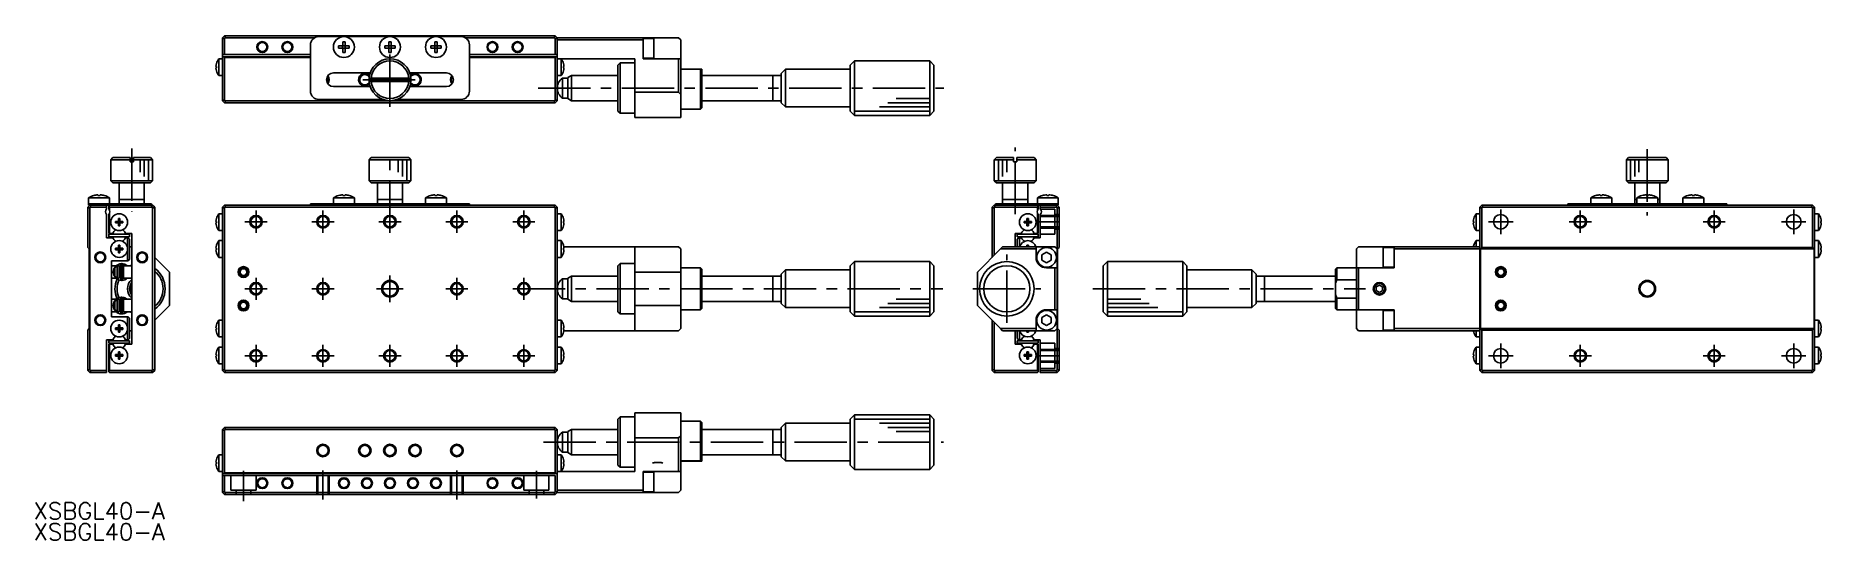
# Model space of a CAD drawing. Extents: x 15 to 442, y 13 to 134.
import ezdxf

# ---------------------------------------------------------------- set-up
doc = ezdxf.new("R2010")
doc.units = 0
doc.header["$LTSCALE"] = 10
doc.linetypes.add('CENTER', pattern=[2, 1.25, -0.25, 0.25, -0.25])
doc.linetypes.add('DASHED', pattern=[3.5, 2, -1.5])
doc.layers.get('0').update_dxf_attribs({"linetype": 'CONTINUOUS'})
doc.layers.add('CENTER', color=1, linetype='CENTER')
doc.styles.get("Standard").update_dxf_attribs({"font": 'txt.shx', "bigfont": '@extfont2.shx'})

msp = doc.modelspace()

# ---------------------------------------------------------------- texts
at = {"color": 7, "linetype": 'CONTINUOUS'}
for p in [(14.965451, 18.216667), (14.965451, 13.216667)]:
    msp.add_text('XSBGL40-A', height=4, dxfattribs=at).set_placement(p)

# ---------------------------------------------------------------- linework, layer by layer
at = {"color": 7, "linetype": 'CONTINUOUS'}
for p, q in [((60.134929, 133.14), (60.634929, 133.64)), ((60.134929, 133.14), (60.134929, 132.99)), ((60.134929, 132.99), (60.634929, 132.99)), ((60.134929, 132.99), (60.134929, 129.14)), ((60.784929, 133.64), (60.634929, 133.64)), ((60.634929, 132.99), (60.784929, 133.14)), ((60.634929, 129.14), (60.634929, 132.99)), ((60.784929, 133.14), (60.784929, 133.64)), ((139.484929, 133.64), (60.784929, 133.64)), ((60.784929, 133.14), (82.081364, 133.14)), ((83.134929, 133.44), (89.134929, 133.44)), ((89.134929, 133.44), (100.134929, 133.44)), ((100.134929, 133.44), (111.134929, 133.44)), ((111.134929, 133.44), (117.134929, 133.44)), ((118.188495, 133.14), (139.484929, 133.14)), ((139.484929, 133.14), (139.484929, 133.64)), ((139.634929, 133.64), (139.484929, 133.64)), ((139.484929, 133.14), (139.634929, 132.99)), ((140.134929, 133.14), (139.634929, 133.64)), ((139.634929, 132.99), (139.634929, 129.14)), ((139.634929, 132.99), (140.134929, 132.99)), ((140.134929, 133.14), (160.634929, 133.14)), ((140.134929, 132.99), (140.134929, 133.14)), ((140.134929, 129.14), (140.134929, 132.99)), ((160.634929, 132.64), (140.134929, 132.64)), ((160.634929, 133.14), (160.634929, 132.64)), ((169.134929, 133.14), (160.634929, 133.14)), ((163.234929, 132.99), (160.634929, 132.99)), ((160.634929, 132.64), (160.634929, 128.14)), ((163.234929, 128.29), (163.234929, 132.99)), ((163.234929, 128.29), (163.234929, 132.99)), ((169.634929, 132.64), (169.134929, 133.14)), ((169.634929, 130.64), (169.634929, 132.64)), ((59.23693, 124.14), (59.23693, 128.14)), ((60.134929, 128.14), (59.23693, 128.14)), ((60.634929, 129.14), (60.134929, 129.14)), ((60.134929, 128.44), (60.134929, 129.14)), ((60.334929, 128.64), (60.134929, 128.44)), ((60.134929, 128.44), (60.134929, 126.94)), ((60.434929, 128.64), (60.334929, 128.64)), ((60.634929, 128.44), (60.434929, 128.64)), ((81.134929, 128.64), (60.434929, 128.64)), ((60.634929, 129.14), (81.134929, 129.14)), ((60.634929, 118.29), (60.634929, 128.44)), ((60.634929, 128.44), (81.134929, 128.44)), ((81.134929, 120.44), (81.134929, 131.44)), ((87.87634, 130.68), (87.87634, 131.2)), ((87.87634, 131.2), (88.874929, 131.2)), ((88.874929, 130.68), (87.87634, 130.68)), ((87.87634, 130.68), (88.833555, 130.68)), ((88.833555, 130.68), (88.833555, 131.2)), ((88.874929, 130.68), (88.833555, 130.68)), ((88.874929, 132.19859), (89.394929, 132.19859)), ((88.874929, 131.2), (88.874929, 132.19859)), ((88.874929, 131.241375), (89.394929, 131.241375)), ((88.874929, 129.68141), (88.874929, 130.68)), ((89.394929, 130.638625), (88.874929, 130.638625)), ((89.394929, 129.68141), (88.874929, 129.68141)), ((89.394929, 132.19859), (89.394929, 131.2)), ((89.394929, 131.2), (90.393519, 131.2)), ((89.394929, 130.68), (89.394929, 129.68141)), ((90.393519, 130.68), (89.394929, 130.68)), ((89.436304, 130.68), (89.394929, 130.68)), ((89.436304, 131.2), (89.436304, 130.68)), ((90.393519, 130.68), (89.436304, 130.68)), ((90.393519, 131.2), (90.393519, 130.68)), ((98.87634, 130.68), (98.87634, 131.2)), ((98.87634, 131.2), (99.874929, 131.2)), ((99.874929, 130.68), (98.87634, 130.68)), ((98.87634, 130.68), (99.833555, 130.68)), ((99.833555, 130.68), (99.833555, 131.2)), ((99.874929, 130.68), (99.833555, 130.68)), ((99.874929, 132.19859), (100.394929, 132.19859)), ((99.874929, 131.2), (99.874929, 132.19859)), ((99.874929, 131.241375), (100.394929, 131.241375)), ((99.874929, 129.68141), (99.874929, 130.68)), ((100.394929, 130.638625), (99.874929, 130.638625)), ((100.394929, 129.68141), (99.874929, 129.68141)), ((100.394929, 132.19859), (100.394929, 131.2)), ((100.394929, 131.2), (101.393519, 131.2)), ((100.394929, 130.68), (100.394929, 129.68141)), ((101.393519, 130.68), (100.394929, 130.68)), ((100.436304, 130.68), (100.394929, 130.68)), ((100.436304, 131.2), (100.436304, 130.68)), ((101.393519, 130.68), (100.436304, 130.68)), ((101.393519, 131.2), (101.393519, 130.68)), ((109.87634, 130.68), (109.87634, 131.2)), ((109.87634, 131.2), (110.874929, 131.2)), ((110.874929, 130.68), (109.87634, 130.68)), ((109.87634, 130.68), (110.833555, 130.68)), ((110.833555, 130.68), (110.833555, 131.2)), ((110.874929, 130.68), (110.833555, 130.68)), ((110.874929, 132.19859), (111.394929, 132.19859)), ((110.874929, 131.2), (110.874929, 132.19859)), ((110.874929, 131.241375), (111.394929, 131.241375)), ((110.874929, 129.68141), (110.874929, 130.68)), ((111.394929, 130.638625), (110.874929, 130.638625)), ((111.394929, 129.68141), (110.874929, 129.68141)), ((111.394929, 132.19859), (111.394929, 131.2)), ((111.394929, 131.2), (112.393519, 131.2)), ((111.394929, 130.68), (111.394929, 129.68141)), ((112.393519, 130.68), (111.394929, 130.68)), ((111.436304, 130.68), (111.394929, 130.68)), ((111.436304, 131.2), (111.436304, 130.68)), ((112.393519, 130.68), (111.436304, 130.68)), ((112.393519, 131.2), (112.393519, 130.68)), ((119.134929, 131.44), (119.134929, 120.44)), ((119.134929, 129.14), (139.634929, 129.14)), ((139.834929, 128.64), (119.134929, 128.64)), ((119.134929, 128.44), (139.634929, 128.44)), ((140.134929, 129.14), (139.634929, 129.14)), ((139.834929, 128.64), (139.634929, 128.44)), ((139.634929, 128.44), (139.634929, 118.29)), ((139.934929, 128.64), (139.834929, 128.64)), ((140.134929, 128.44), (139.934929, 128.64)), ((140.134929, 129.14), (140.134929, 128.44)), ((140.134929, 126.94), (140.134929, 128.44)), ((141.032929, 128.14), (140.134929, 128.14)), ((141.032929, 128.14), (140.134929, 128.14)), ((158.634929, 128.14), (141.032929, 128.14)), ((141.032929, 124.14), (141.032929, 128.14)), ((158.634929, 120.140002), (158.634929, 128.14)), ((160.634929, 128.29), (163.234929, 128.29)), ((169.134929, 128.14), (160.634929, 128.14)), ((163.234929, 131.74), (163.234929, 130.64)), ((163.234929, 130.64), (163.234929, 131.74)), ((163.234929, 129.54), (163.234929, 130.64)), ((163.234929, 130.64), (163.234929, 129.54)), ((169.134929, 120.14), (169.134929, 128.14)), ((169.134929, 128.14), (169.634929, 128.14)), ((169.634929, 130.64), (169.634929, 128.14)), ((169.634929, 128.14), (169.634929, 119.64)), ((58.545071, 126.32), (58.665408, 126.32)), ((58.665408, 125.96), (58.545071, 125.96)), ((58.660785, 127.028616), (58.665408, 127.026361)), ((58.665408, 125.253639), (58.660785, 125.251384)), ((58.665408, 126.32), (58.665408, 125.96)), ((59.23693, 124.14), (60.134929, 124.14)), ((60.134929, 126.94), (60.134929, 125.34)), ((60.134929, 125.34), (60.134929, 118.29)), ((86.634929, 124.79), (95.415025, 124.79)), ((104.854834, 124.79), (113.634929, 124.79)), ((140.134929, 125.34), (140.134929, 126.94)), ((140.134929, 118.29), (140.134929, 125.34)), ((140.134929, 124.14), (141.032929, 124.14)), ((141.609074, 127.028616), (141.604451, 127.026361)), ((141.724788, 126.32), (141.604451, 126.32)), ((141.604451, 126.32), (141.604451, 125.96)), ((141.604451, 125.96), (141.724788, 125.96)), ((141.604451, 125.253639), (141.609074, 125.251384)), ((143.500955, 124.14), (142.634929, 123.64)), ((143.500955, 124.14), (143.500955, 118.14)), ((154.63491, 124.14), (143.500955, 124.14)), ((155.134929, 127.14), (154.634929, 126.64)), ((154.634929, 115.64), (154.634929, 126.64)), ((155.134929, 127.14), (155.134929, 115.14)), ((158.634929, 127.14), (155.134929, 127.14)), ((174.334929, 125.659554), (169.634929, 125.659554)), ((174.334929, 116.14), (174.334929, 125.659554)), ((174.334929, 125.659554), (174.634929, 125.6521)), ((174.634929, 125.6521), (174.634929, 116.44)), ((174.634929, 125.62753), (174.634929, 125.6521)), ((174.634929, 125.62753), (174.634929, 124.14)), ((191.634929, 124.14), (174.634949, 124.14)), ((191.634929, 124.14), (191.629929, 124.14)), ((191.634929, 124.135894), (191.634929, 124.140005)), ((191.639929, 124.14), (191.634929, 124.14)), ((193.634929, 124.14), (191.634929, 124.14)), ((191.634929, 121.271908), (191.634929, 124.135894)), ((194.634929, 125.64), (193.634929, 124.64)), ((193.634929, 117.64), (193.634929, 124.64)), ((194.634929, 125.64), (194.634929, 116.64)), ((210.134929, 125.64), (194.634929, 125.64)), ((211.134929, 127.64), (210.134929, 126.64)), ((210.134929, 115.64), (210.134929, 126.64)), ((211.134929, 127.64), (211.134929, 114.64)), ((229.134929, 127.64), (211.134929, 127.64)), ((229.134929, 114.64), (229.134929, 127.64)), ((230.134929, 126.64), (229.134929, 127.64)), ((230.134929, 126.64), (230.134929, 115.64)), ((230.134929, 126.64), (230.134929, 115.64)), ((95.415025, 121.49), (86.634929, 121.49)), ((95.652742, 123.54), (95.150955, 123.54)), ((95.150955, 122.74), (95.652742, 122.74)), ((104.617116, 123.54), (95.652742, 123.54)), ((95.652742, 122.74), (104.617116, 122.74)), ((105.118904, 123.54), (104.617116, 123.54)), ((104.617116, 122.74), (105.118904, 122.74)), ((113.634929, 121.49), (104.854834, 121.49)), ((141.334929, 123.54), (141.334929, 118.74)), ((142.634929, 123.54), (141.334929, 123.54)), ((142.634929, 121.14), (142.634929, 123.64)), ((142.634929, 118.64), (142.634929, 121.14)), ((158.634929, 120.140002), (169.134929, 120.14)), ((158.634929, 114.14), (158.634929, 120.140002)), ((169.634929, 119.64), (169.134929, 120.14)), ((169.634929, 119.64), (169.634929, 114.14)), ((191.634929, 121.14), (191.634929, 121.271908)), ((191.634929, 118.139995), (191.634929, 121.14)), ((60.634929, 118.29), (60.134929, 118.29)), ((60.134929, 118.29), (60.134929, 118.14)), ((60.634929, 117.64), (60.134929, 118.14)), ((60.784929, 118.14), (60.634929, 118.29)), ((60.634929, 117.64), (60.784929, 117.64)), ((60.784929, 117.64), (60.784929, 118.14)), ((100.134929, 118.14), (60.784929, 118.14)), ((60.784929, 117.64), (139.484929, 117.64)), ((98.429057, 118.44), (83.134929, 118.44)), ((139.484929, 118.14), (100.134929, 118.14)), ((117.134929, 118.44), (101.840802, 118.44)), ((139.634929, 118.29), (139.484929, 118.14)), ((139.484929, 118.14), (139.484929, 117.64)), ((139.484929, 117.64), (139.634929, 117.64)), ((140.134929, 118.29), (139.634929, 118.29)), ((140.134929, 118.14), (139.634929, 117.64)), ((140.134929, 118.14), (140.134929, 118.29)), ((141.334929, 118.74), (142.634929, 118.74)), ((142.634929, 118.64), (143.500955, 118.14)), ((143.500955, 118.14), (154.63491, 118.14)), ((154.634929, 115.64), (155.134929, 115.14)), ((169.634929, 116.14), (174.334929, 116.14)), ((174.334929, 116.14), (174.634929, 116.44)), ((174.634929, 118.14), (174.634929, 116.44)), ((174.634949, 118.14), (191.634929, 118.14)), ((191.629929, 118.14), (191.634929, 118.14)), ((191.634929, 118.14), (191.639929, 118.14)), ((191.634929, 118.14), (193.634929, 118.14)), ((193.634929, 117.64), (194.634929, 116.64)), ((194.634929, 116.64), (210.134929, 116.64)), ((210.134929, 115.64), (211.134929, 114.64)), ((229.134929, 114.64), (230.134929, 115.64)), ((155.134929, 115.14), (158.634929, 115.14)), ((169.634929, 114.14), (158.634929, 114.14)), ((211.134929, 114.64), (229.134929, 114.64)), ((33.92, 104.54), (33.42, 104.04)), ((38.02, 104.04), (33.42, 104.04)), ((33.42, 104.04), (33.42, 99.04)), ((33.92, 104.54), (38.02, 104.54)), ((38.02, 104.54), (38.02, 104.04)), ((38.02, 104.04), (38.02, 104.54)), ((38.02, 103.54), (38.02, 104.04)), ((38.02, 104.04), (38.02, 103.54)), ((38.02, 103.54), (38.82, 103.54)), ((38.82, 104.54), (42.92, 104.54)), ((38.82, 104.04), (38.82, 104.54)), ((43.42, 104.04), (38.82, 104.04)), ((38.82, 103.54), (38.82, 104.04)), ((43.42, 104.04), (42.92, 104.54)), ((43.42, 99.04), (43.42, 104.04)), ((95.134929, 103.54), (95.150955, 103.54)), ((95.134929, 103.54), (95.134929, 99.04)), ((95.150955, 104.04), (95.652742, 104.54)), ((95.150955, 103.54), (95.150955, 104.04)), ((105.118904, 104.04), (95.150955, 104.04)), ((95.652742, 104.54), (104.617116, 104.54)), ((104.617116, 104.54), (105.118904, 104.04)), ((105.118904, 104.04), (105.118904, 103.54)), ((105.118904, 103.54), (105.134929, 103.54)), ((105.134929, 99.04), (105.134929, 103.54)), ((245.06, 104.54), (244.56, 104.04)), ((249.16, 104.04), (244.56, 104.04)), ((244.56, 104.04), (244.56, 99.04)), ((245.06, 104.54), (249.16, 104.54)), ((249.16, 104.04), (249.16, 104.54)), ((249.16, 104.54), (249.16, 104.04)), ((249.16, 103.54), (249.16, 104.04)), ((249.16, 104.04), (249.16, 103.54)), ((249.16, 103.54), (249.96, 103.54)), ((249.96, 104.54), (254.06, 104.54)), ((249.96, 104.04), (249.96, 104.54)), ((254.56, 104.04), (249.96, 104.04)), ((249.96, 103.54), (249.96, 104.04)), ((254.56, 104.04), (254.06, 104.54)), ((254.56, 99.04), (254.56, 104.04)), ((395.615071, 103.54), (395.631096, 103.54)), ((395.615071, 103.54), (395.615071, 99.04)), ((395.631096, 104.04), (396.132884, 104.54)), ((395.631096, 103.54), (395.631096, 104.04)), ((405.599045, 104.04), (395.631096, 104.04)), ((396.132884, 104.54), (405.097258, 104.54)), ((405.097258, 104.54), (405.599045, 104.04)), ((405.599045, 104.04), (405.599045, 103.54)), ((405.599045, 103.54), (405.615071, 103.54)), ((405.615071, 99.04), (405.615071, 103.54)), ((33.42, 99.04), (38.42, 99.04)), ((33.42, 99.04), (33.92, 98.54)), ((38.42, 98.54), (33.92, 98.54)), ((35.42, 98.54), (35.42, 94.54)), ((38.42, 99.04), (43.42, 99.04)), ((42.92, 98.54), (38.42, 98.54)), ((41.42, 94.54), (41.42, 98.54)), ((42.92, 98.54), (43.42, 99.04)), ((95.134929, 99.04), (105.134929, 99.04)), ((95.134929, 99.04), (95.634929, 98.54)), ((104.634929, 98.54), (95.634929, 98.54)), ((97.134929, 98.54), (97.134929, 94.54)), ((103.134929, 94.54), (103.134929, 98.54)), ((104.634929, 98.54), (105.134929, 99.04)), ((244.56, 99.04), (254.56, 99.04)), ((244.56, 99.04), (245.06, 98.54)), ((254.06, 98.54), (245.06, 98.54)), ((246.56, 98.54), (246.56, 94.54)), ((252.56, 94.54), (252.56, 98.54)), ((254.06, 98.54), (254.56, 99.04)), ((395.615071, 99.04), (405.615071, 99.04)), ((395.615071, 99.04), (396.115071, 98.54)), ((405.115071, 98.54), (396.115071, 98.54)), ((397.615071, 98.54), (397.615071, 94.54)), ((403.615071, 94.54), (403.615071, 98.54)), ((405.115071, 98.54), (405.615071, 99.04)), ((28.12, 94.931657), (33.12, 94.931657)), ((28.12, 94.931657), (28.12, 93.54)), ((29.36141, 95.502581), (29.358067, 95.509436)), ((30.36, 95.502581), (30.36, 95.674953)), ((30.88, 95.502581), (30.36, 95.502581)), ((30.88, 95.674953), (30.88, 95.502581)), ((31.881933, 95.509436), (31.87859, 95.502581)), ((33.12, 93.54), (33.12, 94.931657)), ((35.42, 94.54), (38.42, 94.54)), ((38.42, 94.54), (35.42, 94.54)), ((35.42, 94.54), (35.42, 93.54)), ((38.42, 94.54), (41.42, 94.54)), ((41.42, 94.54), (38.42, 94.54)), ((41.42, 93.54), (41.42, 94.54)), ((86.634929, 94.931657), (86.634929, 93.54)), ((86.634929, 94.931657), (91.634929, 94.931657)), ((87.87634, 95.502581), (87.872997, 95.509436)), ((87.87634, 95.502581), (87.872997, 95.509436)), ((88.874929, 95.502581), (88.874929, 95.674953)), ((89.394929, 95.502581), (88.874929, 95.502581)), ((89.394929, 95.674953), (89.394929, 95.502581)), ((90.396862, 95.509436), (90.393519, 95.502581)), ((90.396862, 95.509436), (90.393519, 95.502581)), ((91.634929, 93.54), (91.634929, 94.931657)), ((97.134929, 94.54), (103.134929, 94.54)), ((103.134929, 94.54), (97.134929, 94.54)), ((97.134929, 94.54), (97.134929, 93.54)), ((103.134929, 93.54), (103.134929, 94.54)), ((108.634929, 94.931657), (108.634929, 93.54)), ((108.634929, 94.931657), (113.634929, 94.931657)), ((109.87634, 95.502581), (109.872997, 95.509436)), ((109.87634, 95.502581), (109.872997, 95.509436)), ((110.874929, 95.502581), (110.874929, 95.674953)), ((111.394929, 95.502581), (110.874929, 95.502581)), ((111.394929, 95.674953), (111.394929, 95.502581)), ((112.396862, 95.509436), (112.393519, 95.502581)), ((112.396862, 95.509436), (112.393519, 95.502581)), ((113.634929, 93.54), (113.634929, 94.931657)), ((246.56, 94.54), (252.56, 94.54)), ((252.56, 94.54), (246.56, 94.54)), ((246.56, 94.54), (246.56, 93.54)), ((252.56, 93.54), (252.56, 94.54)), ((254.86, 94.931657), (259.86, 94.931657)), ((254.86, 94.931657), (254.86, 93.54)), ((256.10141, 95.502581), (256.098067, 95.509436)), ((257.1, 95.502581), (257.1, 95.674953)), ((257.62, 95.502581), (257.1, 95.502581)), ((257.62, 95.674953), (257.62, 95.502581)), ((258.621933, 95.509436), (258.61859, 95.502581)), ((259.86, 93.54), (259.86, 94.931657)), ((387.115071, 94.931657), (389.615071, 94.931657)), ((387.115071, 94.931657), (387.115071, 93.54)), ((388.356481, 95.502581), (388.353138, 95.509436)), ((389.355071, 95.502581), (389.355071, 95.674953)), ((389.875071, 95.502581), (389.355071, 95.502581)), ((389.615071, 94.931657), (392.115071, 94.931657)), ((389.875071, 95.674953), (389.875071, 95.502581)), ((390.877003, 95.509436), (390.87366, 95.502581)), ((392.115071, 93.54), (392.115071, 94.931657)), ((397.615071, 94.54), (398.115071, 94.54)), ((398.115071, 94.54), (397.615071, 94.54)), ((397.615071, 94.54), (397.615071, 93.54)), ((398.115071, 94.931657), (400.615071, 94.931657)), ((398.115071, 94.931657), (398.115071, 93.54)), ((399.356481, 95.502581), (399.353138, 95.509436)), ((400.355071, 95.502581), (400.355071, 95.674953)), ((400.875071, 95.502581), (400.355071, 95.502581)), ((400.615071, 94.931657), (403.115071, 94.931657)), ((400.875071, 95.674953), (400.875071, 95.502581)), ((401.877003, 95.509436), (401.87366, 95.502581)), ((403.115071, 93.54), (403.115071, 94.931657)), ((403.115071, 94.54), (403.615071, 94.54)), ((403.615071, 94.54), (403.115071, 94.54)), ((403.615071, 93.54), (403.615071, 94.54)), ((409.115071, 94.931657), (411.615071, 94.931657)), ((409.115071, 94.931657), (409.115071, 93.54)), ((410.356481, 95.502581), (410.353138, 95.509436)), ((411.355071, 95.502581), (411.355071, 95.674953)), ((411.875071, 95.502581), (411.355071, 95.502581)), ((411.615071, 94.931657), (414.115071, 94.931657)), ((411.875071, 95.674953), (411.875071, 95.502581)), ((412.877003, 95.509436), (412.87366, 95.502581)), ((414.115071, 93.54), (414.115071, 94.931657)), ((28.42, 93.24), (27.92, 92.74)), ((27.92, 92.74), (27.92, 92.59)), ((27.92, 92.59), (27.92, 83.09)), ((28.42, 92.59), (27.92, 92.59)), ((28.12, 93.24), (28.12, 93.54)), ((28.12, 93.54), (30.12, 93.54)), ((28.42, 93.24), (28.12, 93.24)), ((28.57, 93.24), (28.42, 93.24)), ((28.42, 92.59), (28.57, 92.74)), ((28.42, 53.89), (28.42, 92.59)), ((28.57, 92.74), (28.57, 93.24)), ((32.42, 93.24), (28.57, 93.24)), ((28.57, 92.74), (32.42, 92.74)), ((31.695, 93.54), (30.12, 93.54)), ((41.12, 93.54), (31.695, 93.54)), ((32.42, 93.24), (33.12, 93.24)), ((32.42, 93.24), (32.42, 92.74)), ((32.42, 92.301438), (32.42, 92.74)), ((32.42, 85.44), (32.42, 90.978562)), ((33.12, 93.24), (32.92, 93.04)), ((32.92, 93.04), (32.92, 92.94)), ((32.92, 92.94), (33.12, 92.74)), ((32.92, 92.94), (32.92, 92.301438)), ((32.92, 90.978562), (32.92, 86.44)), ((43.27, 93.24), (33.12, 93.24)), ((33.12, 91.95225), (33.12, 92.74)), ((33.12, 92.74), (43.27, 92.74)), ((33.12, 86.44), (33.12, 91.32775)), ((35.24, 90.026361), (35.6, 90.026361)), ((35.24, 89.32), (35.24, 90.026361)), ((35.6, 90.026361), (35.6, 89.32)), ((35.6, 90.026361), (35.6, 89.32)), ((41.12, 93.54), (43.12, 93.54)), ((43.12, 93.54), (43.12, 93.24)), ((43.27, 93.24), (43.27, 92.74)), ((43.42, 93.24), (43.27, 93.24)), ((43.27, 92.74), (43.42, 92.59)), ((43.92, 92.74), (43.42, 93.24)), ((43.42, 92.59), (43.42, 53.89)), ((43.92, 92.59), (43.42, 92.59)), ((43.92, 92.59), (43.92, 92.74)), ((43.92, 53.89), (43.92, 92.59)), ((58.660785, 90.028616), (58.665408, 90.026361)), ((58.660785, 90.028616), (58.665408, 90.026361)), ((60.134929, 91.14), (59.23693, 91.14)), ((59.23693, 87.14), (59.23693, 91.14)), ((60.634929, 93.24), (60.134929, 92.74)), ((60.134929, 92.74), (60.134929, 92.59)), ((60.634929, 92.59), (60.134929, 92.59)), ((60.134929, 92.59), (60.134929, 91.14)), ((60.134929, 91.14), (60.134929, 83.54)), ((60.784929, 93.24), (60.634929, 93.24)), ((60.634929, 92.59), (60.784929, 92.74)), ((60.634929, 53.89), (60.634929, 92.59)), ((60.784929, 92.74), (60.784929, 93.24)), ((139.484929, 93.24), (60.784929, 93.24)), ((60.784929, 92.74), (139.484929, 92.74)), ((81.134929, 93.24), (81.134929, 93.54)), ((81.134929, 93.54), (83.134929, 93.54)), ((88.059929, 93.54), (83.134929, 93.54)), ((90.209929, 93.54), (88.059929, 93.54)), ((99.059929, 93.54), (90.209929, 93.54)), ((101.209929, 93.54), (99.059929, 93.54)), ((110.059929, 93.54), (101.209929, 93.54)), ((112.209929, 93.54), (110.059929, 93.54)), ((117.134929, 93.54), (112.209929, 93.54)), ((117.134929, 93.54), (119.134929, 93.54)), ((119.134929, 93.54), (119.134929, 93.24)), ((139.484929, 93.24), (139.484929, 92.74)), ((139.634929, 93.24), (139.484929, 93.24)), ((139.484929, 92.74), (139.634929, 92.59)), ((140.134929, 92.74), (139.634929, 93.24)), ((140.134929, 92.59), (139.634929, 92.59)), ((139.634929, 92.59), (139.634929, 53.89)), ((140.134929, 92.59), (140.134929, 92.74)), ((140.134929, 91.14), (140.134929, 92.59)), ((140.134929, 83.54), (140.134929, 91.14)), ((141.032929, 91.14), (140.134929, 91.14)), ((141.032929, 87.14), (141.032929, 91.14)), ((141.609074, 90.028616), (141.604451, 90.026361)), ((141.609074, 90.028616), (141.604451, 90.026361)), ((244.56, 93.24), (244.06, 92.74)), ((244.06, 92.74), (244.06, 92.59)), ((244.56, 92.59), (244.06, 92.59)), ((244.06, 92.59), (244.06, 80.74)), ((244.71, 93.24), (244.56, 93.24)), ((244.56, 92.59), (244.71, 92.74)), ((244.56, 81.24), (244.56, 92.59)), ((244.71, 92.74), (244.71, 93.24)), ((254.86, 93.24), (244.71, 93.24)), ((244.71, 92.74), (254.86, 92.74)), ((244.86, 93.24), (244.86, 93.54)), ((244.86, 93.54), (246.86, 93.54)), ((256.285, 93.54), (246.86, 93.54)), ((252.74, 90.026361), (252.38, 90.026361)), ((252.38, 90.026361), (252.38, 89.32)), ((252.38, 90.026361), (252.38, 89.32)), ((252.74, 89.32), (252.74, 90.026361)), ((254.86, 93.24), (255.56, 93.24)), ((255.06, 93.04), (254.86, 93.24)), ((254.86, 92.74), (255.06, 92.94)), ((254.86, 92.74), (254.86, 91.95225)), ((254.86, 91.32775), (254.86, 86.44)), ((255.06, 92.94), (255.06, 93.04)), ((255.06, 92.301438), (255.06, 92.94)), ((255.06, 86.44), (255.06, 90.978562)), ((255.56, 92.74), (255.56, 93.24)), ((259.41, 93.24), (255.56, 93.24)), ((255.56, 92.74), (255.56, 92.301438)), ((255.56, 92.74), (259.41, 92.74)), ((255.56, 90.978562), (255.56, 85.44)), ((257.86, 93.54), (256.285, 93.54)), ((257.86, 93.54), (259.86, 93.54)), ((259.41, 93.24), (259.41, 92.74)), ((259.56, 93.24), (259.41, 93.24)), ((259.41, 92.74), (259.56, 92.59)), ((259.86, 93.24), (259.56, 93.24)), ((259.56, 93.24), (260.06, 92.74)), ((259.56, 92.59), (259.56, 82.74)), ((259.56, 92.59), (260.06, 92.59)), ((259.86, 93.54), (259.86, 93.24)), ((260.06, 92.59), (260.06, 92.74)), ((260.06, 83.09), (260.06, 92.59)), ((359.145549, 90.026361), (359.140926, 90.028616)), ((359.717071, 91.14), (359.717071, 87.14)), ((360.615071, 91.14), (359.717071, 91.14)), ((361.115071, 93.24), (360.615071, 92.74)), ((360.615071, 92.74), (360.615071, 92.59)), ((360.615071, 92.59), (361.115071, 92.59)), ((360.615071, 92.59), (360.615071, 89.94)), ((360.615071, 89.94), (360.615071, 88.34)), ((361.265071, 93.24), (361.115071, 93.24)), ((361.115071, 92.59), (361.265071, 92.74)), ((361.115071, 83.09), (361.115071, 92.59)), ((361.265071, 93.24), (361.265071, 92.74)), ((382.561505, 93.24), (361.265071, 93.24)), ((361.265071, 92.74), (439.965071, 92.74)), ((381.615071, 93.24), (381.615071, 93.54)), ((381.615071, 93.54), (383.615071, 93.54)), ((383.615071, 93.24), (382.561505, 93.24)), ((388.540071, 93.54), (383.615071, 93.54)), ((383.615071, 93.24), (417.615071, 93.24)), ((389.615071, 93.54), (388.540071, 93.54)), ((390.690071, 93.54), (389.615071, 93.54)), ((399.540071, 93.54), (390.690071, 93.54)), ((400.615071, 93.54), (399.540071, 93.54)), ((401.690071, 93.54), (400.615071, 93.54)), ((410.540071, 93.54), (401.690071, 93.54)), ((411.615071, 93.54), (410.540071, 93.54)), ((412.690071, 93.54), (411.615071, 93.54)), ((417.615071, 93.54), (412.690071, 93.54)), ((417.615071, 93.54), (419.615071, 93.54)), ((418.668636, 93.24), (417.615071, 93.24)), ((439.965071, 93.24), (418.668636, 93.24)), ((419.615071, 93.54), (419.615071, 93.24)), ((439.965071, 93.24), (439.965071, 92.74)), ((440.115071, 93.24), (439.965071, 93.24)), ((439.965071, 92.74), (440.115071, 92.59)), ((440.615071, 92.74), (440.115071, 93.24)), ((440.115071, 92.59), (440.115071, 83.09)), ((440.615071, 92.59), (440.115071, 92.59)), ((440.615071, 92.59), (440.615071, 92.74)), ((440.615071, 89.94), (440.615071, 92.59)), ((441.51307, 91.14), (440.615071, 91.14)), ((440.615071, 88.34), (440.615071, 89.94)), ((441.51307, 91.14), (441.51307, 87.14)), ((442.084592, 90.026361), (442.089215, 90.028616)), ((33.875588, 85.44), (32.42, 85.44)), ((33.12, 86.44), (32.92, 86.44)), ((32.92, 86.24), (37.92, 86.24)), ((32.92, 86.24), (33.861104, 86.24)), ((32.92, 85.64), (32.92, 86.24)), ((32.92, 85.64), (37.92, 85.64)), ((33.875588, 86.44), (33.12, 86.44)), ((33.77, 86.24), (33.861104, 86.24)), ((33.77, 86.24), (33.861104, 86.24)), ((33.77, 86.24), (33.861104, 86.24)), ((33.77, 86.24), (33.861104, 86.24)), ((33.77, 86.24), (33.861104, 86.24)), ((33.77, 86.24), (33.861104, 86.24)), ((33.77, 86.24), (33.861104, 86.24)), ((33.77, 86.24), (33.861104, 86.24)), ((33.77, 86.24), (33.861104, 86.24)), ((33.77, 86.24), (33.861104, 86.24)), ((33.77, 86.24), (33.861104, 86.24)), ((33.77, 86.24), (33.861104, 86.24)), ((33.77, 86.24), (33.861104, 86.24)), ((33.77, 86.24), (33.861104, 86.24)), ((33.77, 86.24), (33.861104, 86.24)), ((33.77, 86.24), (33.861104, 86.24)), ((33.77, 86.24), (37.07, 86.24)), ((33.77, 86.24), (33.861104, 86.24)), ((33.77, 86.24), (33.861104, 86.24)), ((33.77, 86.24), (33.861104, 86.24)), ((33.77, 86.24), (33.861104, 86.24)), ((33.77, 86.24), (33.861104, 86.24)), ((33.77, 86.24), (33.861104, 86.24)), ((33.77, 86.24), (33.861104, 86.24)), ((33.77, 86.24), (33.861104, 86.24)), ((33.77, 86.24), (33.861104, 86.24)), ((33.77, 86.24), (33.861104, 86.24)), ((33.77, 86.24), (33.861104, 86.24)), ((33.77, 86.24), (33.861104, 86.24)), ((33.77, 86.24), (33.861104, 86.24)), ((33.77, 86.24), (33.861104, 86.24)), ((33.77, 86.24), (33.861104, 86.24)), ((33.875588, 86.44), (34.045185, 86.73375)), ((34.045185, 85.14625), (33.875588, 85.44)), ((34.533639, 89.32), (35.24, 89.32)), ((34.533639, 88.96), (34.533639, 89.32)), ((35.24, 88.96), (34.533639, 88.96)), ((35.250372, 89.309628), (35.24, 89.32)), ((35.250372, 88.970372), (35.24, 88.96)), ((35.24, 88.253639), (35.24, 88.96)), ((35.6, 88.253639), (35.24, 88.253639)), ((35.250372, 88.970372), (35.250372, 89.309628)), ((35.250372, 89.309628), (35.589628, 89.309628)), ((35.589628, 88.970372), (35.250372, 88.970372)), ((35.589628, 89.309628), (35.6, 89.32)), ((35.589628, 89.309628), (35.589628, 88.970372)), ((35.589628, 88.970372), (35.6, 88.96)), ((35.6, 89.32), (36.306361, 89.32)), ((35.6, 88.96), (35.6, 88.253639)), ((36.306361, 88.96), (35.6, 88.96)), ((35.6, 88.253639), (35.6, 88.96)), ((36.306361, 89.32), (36.306361, 88.96)), ((36.794815, 86.73375), (36.964412, 86.44)), ((36.964412, 85.44), (36.794815, 85.14625)), ((38.42, 86.44), (36.964412, 86.44)), ((37.42, 85.44), (36.964412, 85.44)), ((36.978896, 86.24), (37.07, 86.24)), ((36.978896, 86.24), (37.07, 86.24)), ((36.978896, 86.24), (37.07, 86.24)), ((36.978896, 86.24), (37.07, 86.24)), ((36.978896, 86.24), (37.07, 86.24)), ((36.978896, 86.24), (37.07, 86.24)), ((36.978896, 86.24), (37.07, 86.24)), ((36.978896, 86.24), (37.07, 86.24)), ((36.978896, 86.24), (37.07, 86.24)), ((36.978896, 86.24), (37.07, 86.24)), ((36.978896, 86.24), (37.07, 86.24)), ((36.978896, 86.24), (37.07, 86.24)), ((36.978896, 86.24), (37.07, 86.24)), ((36.978896, 86.24), (37.07, 86.24)), ((36.978896, 86.24), (37.92, 86.24)), ((36.978896, 86.24), (37.07, 86.24)), ((36.978896, 86.24), (37.07, 86.24)), ((36.978896, 86.24), (37.07, 86.24)), ((36.978896, 86.24), (37.07, 86.24)), ((36.978896, 86.24), (37.07, 86.24)), ((36.978896, 86.24), (37.07, 86.24)), ((36.978896, 86.24), (37.07, 86.24)), ((36.978896, 86.24), (37.07, 86.24)), ((36.978896, 86.24), (37.07, 86.24)), ((36.978896, 86.24), (37.07, 86.24)), ((36.978896, 86.24), (37.07, 86.24)), ((36.978896, 86.24), (37.07, 86.24)), ((36.978896, 86.24), (37.07, 86.24)), ((37.42, 85.44), (37.42, 82.74)), ((37.42, 85.44), (37.57, 85.44)), ((37.92, 85.09), (37.57, 85.44)), ((37.92, 86.24), (37.92, 85.64)), ((38.42, 60.04), (38.42, 86.44)), ((58.545071, 89.32), (58.665408, 89.32)), ((58.665408, 88.96), (58.545071, 88.96)), ((58.665408, 88.253639), (58.660785, 88.251384)), ((58.665408, 88.253639), (58.660785, 88.251384)), ((58.665408, 89.32), (58.665408, 88.96)), ((59.23693, 87.14), (60.134929, 87.14)), ((140.134929, 87.14), (141.032929, 87.14)), ((141.724788, 89.32), (141.604451, 89.32)), ((141.604451, 89.32), (141.604451, 88.96)), ((141.604451, 88.96), (141.724788, 88.96)), ((141.604451, 88.253639), (141.609074, 88.251384)), ((141.604451, 88.253639), (141.609074, 88.251384)), ((251.015588, 86.44), (249.56, 86.44)), ((249.56, 86.44), (249.56, 83.24)), ((250.06, 85.64), (250.06, 86.24)), ((255.06, 86.24), (250.06, 86.24)), ((255.06, 85.64), (250.06, 85.64)), ((251.001104, 85.64), (250.06, 85.64)), ((250.41, 85.44), (250.06, 85.09)), ((250.41, 85.44), (250.56, 85.44)), ((251.015588, 85.44), (250.56, 85.44)), ((250.56, 83.24), (250.56, 85.44)), ((250.91, 85.639998), (251.001104, 85.639998)), ((250.91, 85.639998), (251.001104, 85.639998)), ((250.91, 85.639998), (251.001104, 85.639998)), ((250.91, 85.639998), (251.001104, 85.639998)), ((250.91, 85.639998), (251.001104, 85.639998)), ((250.91, 85.639998), (251.001104, 85.639998)), ((250.91, 85.639998), (251.001104, 85.639998)), ((250.91, 85.639998), (251.001104, 85.639998)), ((250.91, 85.639998), (251.001104, 85.639998)), ((250.91, 85.639998), (251.001104, 85.639998)), ((250.91, 85.639998), (251.001104, 85.639998)), ((250.91, 85.639998), (251.001104, 85.639998)), ((250.91, 85.639998), (254.21, 85.639998)), ((250.91, 85.639998), (251.001104, 85.639998)), ((250.91, 85.639998), (251.001104, 85.639998)), ((250.91, 85.639998), (251.001104, 85.639998)), ((250.91, 85.639998), (251.001104, 85.639998)), ((250.91, 85.639998), (251.001104, 85.639998)), ((250.91, 85.639998), (251.001104, 85.639998)), ((250.91, 85.639998), (251.001104, 85.639998)), ((250.91, 85.639998), (251.001104, 85.639998)), ((250.91, 85.639998), (251.001104, 85.639998)), ((250.91, 85.639998), (251.001104, 85.639998)), ((251.015588, 86.44), (251.185185, 86.73375)), ((251.185185, 85.14625), (251.015588, 85.44)), ((252.38, 89.32), (251.673639, 89.32)), ((251.673639, 89.32), (251.673639, 88.96)), ((251.673639, 88.96), (252.38, 88.96)), ((252.390372, 89.309628), (252.38, 89.32)), ((252.390372, 88.970372), (252.38, 88.96)), ((252.38, 88.96), (252.38, 88.253639)), ((252.38, 88.253639), (252.38, 88.96)), ((252.38, 88.253639), (252.74, 88.253639)), ((252.729628, 89.309628), (252.390372, 89.309628)), ((252.390372, 89.309628), (252.390372, 88.970372)), ((252.390372, 88.970372), (252.729628, 88.970372)), ((252.729628, 89.309628), (252.74, 89.32)), ((252.729628, 88.970372), (252.729628, 89.309628)), ((252.729628, 88.970372), (252.74, 88.96)), ((253.446361, 89.32), (252.74, 89.32)), ((252.74, 88.253639), (252.74, 88.96)), ((252.74, 88.96), (253.446361, 88.96)), ((253.446361, 88.96), (253.446361, 89.32)), ((253.934815, 86.73375), (254.104412, 86.44)), ((254.104412, 85.44), (253.934815, 85.14625)), ((254.86, 86.44), (254.104412, 86.44)), ((255.56, 85.44), (254.104412, 85.44)), ((255.06, 85.64), (254.118896, 85.64)), ((254.118896, 85.639998), (254.21, 85.639998)), ((254.118896, 85.639998), (254.21, 85.639998)), ((254.118896, 85.639998), (254.21, 85.639998)), ((254.118896, 85.639998), (254.21, 85.639998)), ((254.118896, 85.639998), (254.21, 85.639998)), ((254.118896, 85.639998), (254.21, 85.639998)), ((254.118896, 85.639998), (254.21, 85.639998)), ((254.118896, 85.639998), (254.21, 85.639998)), ((254.118896, 85.639998), (254.21, 85.639998)), ((254.118896, 85.639998), (254.21, 85.639998)), ((254.118896, 85.639998), (254.21, 85.639998)), ((254.118896, 85.639998), (254.21, 85.639998)), ((254.118896, 85.639998), (254.21, 85.639998)), ((254.118896, 85.639998), (254.21, 85.639998)), ((254.118896, 85.639998), (254.21, 85.639998)), ((254.118896, 85.639998), (254.21, 85.639998)), ((254.118896, 85.639998), (254.21, 85.639998)), ((254.118896, 85.639998), (254.21, 85.639998)), ((254.118896, 85.639998), (254.21, 85.639998)), ((254.118896, 85.639998), (254.21, 85.639998)), ((254.118896, 85.639998), (254.21, 85.639998)), ((254.118896, 85.639998), (254.21, 85.639998)), ((254.118896, 85.639998), (254.21, 85.639998)), ((254.118896, 85.639998), (254.21, 85.639998)), ((254.118896, 85.639998), (254.21, 85.639998)), ((254.118896, 85.639998), (254.21, 85.639998)), ((254.118896, 85.639998), (254.21, 85.639998)), ((254.118896, 85.639998), (254.21, 85.639998)), ((254.118896, 85.639998), (254.21, 85.639998)), ((254.118896, 85.639998), (254.21, 85.639998)), ((254.118896, 85.639998), (254.21, 85.639998)), ((255.06, 86.44), (254.86, 86.44)), ((255.06, 86.24), (255.06, 85.64)), ((359.145549, 89.32), (359.025212, 89.32)), ((359.025212, 88.96), (359.145549, 88.96)), ((359.140926, 88.251384), (359.145549, 88.253639)), ((359.145549, 88.96), (359.145549, 89.32)), ((359.717071, 87.14), (360.615071, 87.14)), ((360.615071, 88.34), (360.615071, 83.54)), ((440.615071, 83.54), (440.615071, 88.34)), ((440.615071, 87.14), (441.51307, 87.14)), ((442.084592, 89.32), (442.204929, 89.32)), ((442.084592, 88.96), (442.084592, 89.32)), ((442.204929, 88.96), (442.084592, 88.96)), ((442.089215, 88.251384), (442.084592, 88.253639)), ((27.92, 83.09), (28.27, 82.74)), ((28.27, 82.74), (28.27, 63.74)), ((34.533639, 82.92), (35.24, 82.92)), ((34.533639, 82.56), (34.533639, 82.92)), ((35.24, 82.56), (34.533639, 82.56)), ((35.24, 83.626361), (35.6, 83.626361)), ((35.24, 82.92), (35.24, 83.626361)), ((35.250372, 82.909628), (35.24, 82.92)), ((35.250372, 82.570372), (35.24, 82.56)), ((35.24, 81.853639), (35.24, 82.56)), ((35.6, 81.853639), (35.24, 81.853639)), ((35.250372, 82.570372), (35.250372, 82.909628)), ((35.250372, 82.909628), (35.589628, 82.909628)), ((35.589628, 82.570372), (35.250372, 82.570372)), ((35.589628, 82.909628), (35.6, 82.92)), ((35.589628, 82.909628), (35.589628, 82.570372)), ((35.589628, 82.570372), (35.6, 82.56)), ((35.6, 83.626361), (35.6, 82.92)), ((35.6, 83.626361), (35.6, 82.92)), ((35.6, 82.92), (36.306361, 82.92)), ((35.6, 82.56), (35.6, 81.853639)), ((36.306361, 82.56), (35.6, 82.56)), ((35.6, 81.853639), (35.6, 82.56)), ((36.306361, 82.92), (36.306361, 82.56)), ((37.42, 82.74), (37.42, 79.94)), ((37.92, 80.29), (37.92, 85.09)), ((38.42, 83.240002), (37.92, 83.240002)), ((58.545071, 82.92), (58.665408, 82.92)), ((58.665408, 82.56), (58.545071, 82.56)), ((58.660785, 83.628616), (58.665408, 83.626361)), ((58.660785, 83.628616), (58.665408, 83.626361)), ((58.665408, 81.853639), (58.660785, 81.851384)), ((58.665408, 81.853639), (58.660785, 81.851384)), ((58.665408, 82.92), (58.665408, 82.56)), ((60.134929, 84.74), (59.23693, 84.74)), ((59.23693, 80.74), (59.23693, 84.74)), ((60.134929, 83.54), (60.134929, 81.94)), ((60.134929, 81.94), (60.134929, 64.54)), ((141.032929, 84.74), (140.134929, 84.74)), ((140.134929, 81.94), (140.134929, 83.54)), ((140.134929, 64.54), (140.134929, 81.94)), ((141.032929, 80.74), (141.032929, 84.74)), ((141.609074, 83.628616), (141.604451, 83.626361)), ((141.609074, 83.628616), (141.604451, 83.626361)), ((141.724788, 82.92), (141.604451, 82.92)), ((141.604451, 82.92), (141.604451, 82.56)), ((141.604451, 82.56), (141.724788, 82.56)), ((141.604451, 81.853639), (141.609074, 81.851384)), ((141.604451, 81.853639), (141.609074, 81.851384)), ((158.634929, 83.240002), (141.690496, 83.240002)), ((158.634929, 83.240002), (169.134929, 83.24)), ((158.634929, 77.24), (158.634929, 83.240002)), ((169.634929, 82.74), (169.134929, 83.24)), ((169.634929, 82.74), (169.634929, 77.24)), ((246.06, 82.74), (240.56, 77.24)), ((246.06, 82.74), (246.56, 83.24)), ((254.56, 82.74), (246.06, 82.74)), ((246.56, 83.24), (254.56, 83.24)), ((250.06, 85.09), (250.06, 83.24)), ((252.74, 83.626361), (252.38, 83.626361)), ((252.38, 83.626361), (252.38, 83.24)), ((252.38, 83.626361), (252.38, 83.24)), ((252.74, 83.626361), (252.74, 83.24)), ((254.56, 83.24), (254.56, 82.74)), ((259.06, 83.24), (254.56, 83.24)), ((254.56, 82.74), (254.56, 80.74)), ((255.96, 81.375085), (257.06, 82.010171)), ((257.06, 82.010171), (255.96, 81.375085)), ((255.96, 80.104915), (255.96, 81.375085)), ((255.96, 81.375085), (255.96, 80.104915)), ((257.06, 82.010171), (258.16, 81.375085)), ((258.16, 81.375085), (257.06, 82.010171)), ((258.16, 81.375085), (258.16, 80.104915)), ((259.56, 82.74), (259.06, 83.24)), ((259.56, 78.24), (259.56, 82.74)), ((259.71, 82.74), (260.06, 83.09)), ((259.71, 63.74), (259.71, 82.74)), ((331.615071, 83.24), (331.115071, 82.74)), ((331.115071, 82.74), (331.115071, 80.74)), ((331.615071, 83.24), (340.115071, 83.24)), ((337.515071, 83.09), (337.515071, 80.74)), ((340.115071, 83.09), (337.515071, 83.09)), ((340.115071, 82.74), (340.115071, 83.24)), ((340.115071, 83.24), (360.615071, 83.24)), ((340.115071, 82.04), (340.115071, 82.74)), ((360.615071, 82.74), (340.115071, 82.74)), ((340.115071, 82.04), (340.115071, 79.44)), ((359.145549, 83.626361), (359.140926, 83.628616)), ((359.717071, 84.74), (359.717071, 83.24)), ((360.615071, 84.74), (359.717071, 84.74)), ((360.615071, 83.54), (360.615071, 82.74)), ((360.615071, 81.94), (360.615071, 82.74)), ((360.615071, 82.74), (360.615071, 81.94)), ((360.615071, 64.54), (360.615071, 81.94)), ((360.615071, 81.94), (360.615071, 64.54)), ((360.765071, 82.74), (361.115071, 83.09)), ((360.765071, 63.74), (360.765071, 82.74)), ((440.465071, 82.74), (360.765071, 82.74)), ((361.115071, 83.09), (440.115071, 83.09)), ((440.115071, 83.09), (440.465071, 82.74)), ((440.465071, 82.74), (440.465071, 63.74)), ((441.51307, 84.74), (440.615071, 84.74)), ((440.615071, 81.94), (440.615071, 83.54)), ((440.615071, 64.54), (440.615071, 81.94)), ((441.51307, 84.74), (441.51307, 80.74)), ((442.084592, 83.626361), (442.089215, 83.628616)), ((442.084592, 82.92), (442.204929, 82.92)), ((442.084592, 82.56), (442.084592, 82.92)), ((442.204929, 82.56), (442.084592, 82.56)), ((442.089215, 81.851384), (442.084592, 81.853639)), ((37.42, 79.94), (33.62, 79.94)), ((33.62, 79.94), (33.62, 66.54)), ((34.701678, 78.74), (33.62, 78.74)), ((34.42, 78.156515), (34.92, 78.685683)), ((34.42, 76.323485), (34.42, 78.156515)), ((34.92, 78.74), (34.92, 78.685683)), ((35.42, 78.74), (34.92, 78.74)), ((34.92, 78.685683), (34.92, 75.794317)), ((35.419874, 78.669576), (35.799682, 78.776292)), ((35.42, 75.74), (35.42, 78.74)), ((35.799734, 78.24), (35.42, 78.24)), ((35.62, 78.24), (35.62, 78.74)), ((35.799734, 79.016687), (35.799734, 75.466687)), ((36.806849, 79.081288), (36.053375, 79.24022)), ((36.240978, 79.085538), (36.239147, 79.08476)), ((36.274279, 79.098664), (36.240978, 79.085538)), ((36.249734, 75.466687), (36.249734, 79.016687)), ((36.249734, 78.417136), (36.419985, 78.672625)), ((36.42, 78.24), (36.249734, 78.24)), ((36.308183, 79.11011), (36.274279, 79.098664)), ((36.342605, 79.119848), (36.308183, 79.11011)), ((36.377462, 79.127854), (36.342605, 79.119848)), ((36.412669, 79.134109), (36.377462, 79.127854)), ((36.448139, 79.138598), (36.412669, 79.134109)), ((36.42, 78.74), (36.42, 75.74)), ((38.42, 78.74), (36.42, 78.74)), ((36.483786, 79.14131), (36.448139, 79.138598)), ((36.519523, 79.142239), (36.483786, 79.14131)), ((36.555263, 79.141381), (36.519523, 79.142239)), ((36.590918, 79.13874), (36.555263, 79.141381)), ((36.626401, 79.13432), (36.590918, 79.13874)), ((36.661625, 79.128133), (36.626401, 79.13432)), ((36.696504, 79.120192), (36.661625, 79.128133)), ((36.682642, 78.752833), (36.675779, 78.74)), ((36.68968, 78.766481), (36.682642, 78.752833)), ((36.805138, 79.082019), (36.686177, 78.739977)), ((36.696847, 78.780855), (36.68968, 78.766481)), ((36.730953, 79.110517), (36.696504, 79.120192)), ((36.704096, 78.795863), (36.696847, 78.780855)), ((36.711382, 78.811409), (36.704096, 78.795863)), ((36.718656, 78.827391), (36.711382, 78.811409)), ((36.725873, 78.843707), (36.718656, 78.827391)), ((36.732986, 78.860252), (36.725873, 78.843707)), ((36.764885, 79.099132), (36.730953, 79.110517)), ((36.739948, 78.876919), (36.732986, 78.860252)), ((36.746715, 78.893601), (36.739948, 78.876919)), ((36.753244, 78.91019), (36.746715, 78.893601)), ((36.759491, 78.926579), (36.753244, 78.91019)), ((36.765418, 78.942663), (36.759491, 78.926579)), ((36.796472, 79.086795), (36.764885, 79.099132)), ((36.770986, 78.958338), (36.765418, 78.942663)), ((36.776158, 78.973503), (36.770986, 78.958338)), ((36.780903, 78.98806), (36.776158, 78.973503)), ((36.785188, 79.001916), (36.780903, 78.98806)), ((36.788986, 79.014981), (36.785188, 79.001916)), ((36.792274, 79.027171), (36.788986, 79.014981)), ((36.795029, 79.038408), (36.792274, 79.027171)), ((36.797234, 79.048618), (36.795029, 79.038408)), ((37.347554, 78.740026), (36.796, 79.085868)), ((36.79654, 79.086765), (36.798376, 79.085162)), ((36.798875, 79.057737), (36.797234, 79.048618)), ((36.798376, 79.085162), (36.79964, 79.082231)), ((36.799941, 79.065705), (36.798875, 79.057737)), ((36.799212, 79.081486), (36.805138, 79.082019)), ((36.79964, 79.082231), (36.800325, 79.077991)), ((36.800425, 79.072471), (36.799941, 79.065705)), ((36.800325, 79.077991), (36.800425, 79.072471)), ((36.838328, 79.067587), (36.806849, 79.081288)), ((37.57, 79.94), (37.42, 79.94)), ((37.57, 79.94), (37.92, 80.29)), ((47.42, 77.24), (43.92, 80.74)), ((47.42, 77.24), (47.42, 69.24)), ((59.23693, 80.74), (60.134929, 80.74)), ((140.134929, 80.74), (141.032929, 80.74)), ((155.134929, 79.24), (154.634929, 78.74)), ((154.634929, 67.74), (154.634929, 78.74)), ((155.134929, 79.24), (155.134929, 67.24)), ((158.634929, 79.24), (155.134929, 79.24)), ((169.634929, 77.24), (158.634929, 77.24)), ((158.634929, 77.24), (158.634929, 69.24)), ((174.334929, 78.24), (169.634929, 78.24)), ((169.634929, 69.24), (169.634929, 77.24)), ((174.334929, 68.24), (174.334929, 78.24)), ((174.634929, 77.94), (174.334929, 78.24)), ((174.634929, 77.94), (174.634929, 68.54)), ((194.634929, 77.74), (193.634929, 76.74)), ((194.634929, 77.74), (194.634929, 68.74)), ((210.134929, 77.74), (194.634929, 77.74)), ((211.134929, 79.74), (210.134929, 78.74)), ((210.134929, 67.74), (210.134929, 78.74)), ((211.134929, 79.74), (211.134929, 66.74)), ((229.134929, 79.74), (211.134929, 79.74)), ((229.134929, 66.74), (229.134929, 79.74)), ((230.134929, 78.74), (229.134929, 79.74)), ((230.134929, 78.74), (230.134929, 67.74)), ((240.56, 69.24), (240.56, 77.24)), ((257.06, 79.469829), (255.96, 80.104915)), ((258.16, 80.104915), (257.06, 79.469829)), ((257.06, 78.24), (259.06, 78.24)), ((259.06, 68.24), (259.06, 78.24)), ((259.06, 78.24), (259.56, 78.24)), ((259.56, 78.24), (259.56, 68.24)), ((271.615071, 79.74), (270.615071, 78.74)), ((270.615071, 73.24), (270.615071, 78.74)), ((271.615071, 79.74), (271.615071, 73.24)), ((289.615071, 79.74), (271.615071, 79.74)), ((289.615071, 73.24), (289.615071, 79.74)), ((290.615071, 78.74), (289.615071, 79.74)), ((290.615071, 78.74), (290.615071, 73.24)), ((306.115071, 77.74), (290.615071, 77.74)), ((306.115071, 73.24), (306.115071, 77.74)), ((307.115071, 76.74), (306.115071, 77.74)), ((326.415071, 78.24), (326.115071, 77.94)), ((326.115071, 74.555656), (326.115071, 77.94)), ((326.415071, 78.24), (326.415071, 75.378605)), ((331.115071, 78.24), (326.415071, 78.24)), ((331.115071, 78.24), (331.115071, 80.74)), ((331.115071, 68.24), (331.115071, 78.24)), ((331.115071, 78.24), (331.615071, 78.24)), ((331.615071, 78.24), (331.615071, 68.24)), ((331.615071, 78.24), (340.115071, 78.24)), ((337.515071, 80.74), (337.515071, 78.39)), ((337.515071, 78.39), (340.115071, 78.39)), ((340.115071, 78.24), (340.115071, 79.44)), ((440.615071, 80.74), (441.51307, 80.74)), ((33.62, 75.74), (34.705598, 75.74)), ((34.92, 75.794317), (34.42, 76.323485)), ((34.705878, 75.74), (34.705994, 75.74)), ((34.706573, 75.74), (34.706678, 75.74)), ((34.92, 75.794317), (34.92, 75.74)), ((34.92, 75.74), (35.42, 75.74)), ((35.42, 76.24), (35.799734, 76.24)), ((35.62, 75.744136), (35.62, 76.24)), ((36.249734, 76.24), (36.42, 76.24)), ((36.419977, 75.810753), (36.249734, 76.066239)), ((36.423757, 75.743061), (36.249752, 75.707069)), ((36.42, 75.74), (38.42, 75.74)), ((36.737694, 75.37497), (36.738847, 75.375339)), ((36.738847, 75.375339), (36.741163, 75.376086)), ((36.741163, 75.376086), (36.742361, 75.376475)), ((36.742361, 75.376475), (36.743995, 75.377011)), ((36.743995, 75.377011), (36.744935, 75.377321)), ((36.744935, 75.377321), (36.746421, 75.377814)), ((36.746421, 75.377814), (36.747352, 75.378125)), ((36.747352, 75.378125), (36.749482, 75.378841)), ((36.749482, 75.378841), (36.796472, 75.39658)), ((36.792891, 75.396642), (36.795041, 75.396284)), ((36.795041, 75.396284), (36.794722, 75.397059)), ((36.796472, 75.39658), (36.795041, 75.396284)), ((36.796216, 75.397597), (36.826471, 75.410553)), ((141.334929, 75.64), (141.334929, 73.24)), ((142.634929, 75.64), (141.334929, 75.64)), ((141.334929, 73.24), (141.334929, 70.84)), ((143.500955, 76.24), (142.634929, 75.74)), ((142.634929, 70.74), (142.634929, 75.74)), ((143.500955, 76.24), (143.500955, 70.24)), ((154.634929, 76.24), (143.500955, 76.24)), ((191.634929, 76.24), (174.634929, 76.24)), ((191.634929, 76.24), (191.629929, 76.24)), ((191.634929, 70.239995), (191.634929, 76.240005)), ((193.634929, 76.24), (191.634929, 76.24)), ((191.639929, 76.24), (191.634929, 76.24)), ((193.634929, 69.74), (193.634929, 76.74)), ((270.615071, 67.74), (270.615071, 73.24)), ((271.615071, 73.24), (271.615071, 66.74)), ((289.615071, 66.74), (289.615071, 73.24)), ((290.615071, 73.24), (290.615071, 67.74)), ((306.115071, 68.74), (306.115071, 73.24)), ((307.115071, 76.74), (307.115071, 73.24)), ((309.115071, 76.24), (307.115071, 76.24)), ((307.115071, 73.24), (307.115071, 69.74)), ((309.115071, 76.24), (309.110071, 76.24)), ((309.115071, 76.240005), (309.115071, 73.340027)), ((309.120071, 76.24), (309.115071, 76.24)), ((326.115071, 76.24), (309.115071, 76.24)), ((309.115071, 73.340027), (309.115071, 73.24)), ((309.115071, 73.24), (309.115071, 73.139973)), ((309.115071, 73.139973), (309.115071, 70.239995)), ((326.415071, 75.378605), (326.115071, 74.555656)), ((326.115071, 71.842835), (326.115071, 74.555656)), ((326.415071, 75.378605), (331.115071, 75.378605)), ((335.865071, 73.673013), (336.615071, 74.106025)), ((335.865071, 72.806987), (335.865071, 73.673013)), ((336.615071, 72.373975), (335.865071, 72.806987)), ((336.615071, 74.106025), (337.365071, 73.673013)), ((337.365071, 72.806987), (336.615071, 72.373975)), ((337.365071, 73.673013), (337.365071, 72.806987)), ((34.695073, 70.74), (33.62, 70.74)), ((34.42, 70.156515), (34.92, 70.685683)), ((34.42, 68.323485), (34.42, 70.156515)), ((34.92, 67.794317), (34.42, 68.323485)), ((34.695412, 70.74), (34.695217, 70.74)), ((34.92, 70.74), (34.92, 70.685683)), ((35.42, 70.74), (34.92, 70.74)), ((34.92, 70.685683), (34.92, 67.794317)), ((35.419927, 70.671153), (35.790454, 70.773976)), ((35.42, 67.74), (35.42, 70.74)), ((35.790506, 70.24), (35.42, 70.24)), ((35.62, 70.24), (35.62, 70.74)), ((35.790506, 71.014371), (35.790506, 67.464371)), ((36.8291, 71.06527), (36.044146, 71.237904)), ((36.23175, 71.083221), (36.229919, 71.082443)), ((36.265051, 71.096348), (36.23175, 71.083221)), ((36.240506, 67.464371), (36.240506, 71.014371)), ((36.240506, 70.414819), (36.419987, 70.673861)), ((36.42, 70.24), (36.240506, 70.24)), ((36.298954, 71.107794), (36.265051, 71.096348)), ((36.333376, 71.117531), (36.298954, 71.107794)), ((36.368233, 71.125537), (36.333376, 71.117531)), ((36.40344, 71.131792), (36.368233, 71.125537)), ((36.43891, 71.136281), (36.40344, 71.131792)), ((36.42, 70.74), (36.42, 67.74)), ((38.42, 70.74), (36.42, 70.74)), ((36.474558, 71.138994), (36.43891, 71.136281)), ((36.510295, 71.139922), (36.474558, 71.138994)), ((36.546034, 71.139065), (36.510295, 71.139922)), ((36.581689, 71.136423), (36.546034, 71.139065)), ((36.617172, 71.132004), (36.581689, 71.136423)), ((36.652397, 71.125816), (36.617172, 71.132004)), ((36.687276, 71.117876), (36.652397, 71.125816)), ((36.674824, 70.753214), (36.667809, 70.74)), ((36.682011, 70.767252), (36.674824, 70.753214)), ((36.79591, 71.079702), (36.678209, 70.739991)), ((36.68932, 70.782021), (36.682011, 70.767252)), ((36.721725, 71.108201), (36.687276, 71.117876)), ((36.696704, 70.797421), (36.68932, 70.782021)), ((36.704112, 70.813351), (36.696704, 70.797421)), ((36.711497, 70.829704), (36.704112, 70.813351)), ((36.718807, 70.846371), (36.711497, 70.829704)), ((36.725996, 70.863242), (36.718807, 70.846371)), ((36.755656, 71.096815), (36.721725, 71.108201)), ((36.733014, 70.880203), (36.725996, 70.863242)), ((36.739815, 70.897143), (36.733014, 70.880203)), ((36.746354, 70.913947), (36.739815, 70.897143)), ((36.752588, 70.930505), (36.746354, 70.913947)), ((36.758474, 70.946705), (36.752588, 70.930505)), ((36.787243, 71.084478), (36.755656, 71.096815)), ((36.763974, 70.962441), (36.758474, 70.946705)), ((36.76905, 70.977606), (36.763974, 70.962441)), ((36.77367, 70.992101), (36.76905, 70.977606)), ((36.777802, 71.005828), (36.77367, 70.992101)), ((36.781419, 71.018697), (36.777802, 71.005828)), ((36.784496, 71.030621), (36.781419, 71.018697)), ((36.787014, 71.041521), (36.784496, 71.030621)), ((36.785812, 71.084774), (36.788046, 71.084019)), ((37.335662, 70.740054), (36.786771, 71.083551)), ((36.788955, 71.051324), (36.787014, 71.041521)), ((36.788046, 71.084019), (36.789697, 71.081883)), ((36.790306, 71.059965), (36.788955, 71.051324)), ((36.789697, 71.081883), (36.790754, 71.078383)), ((36.789983, 71.079169), (36.79591, 71.079702)), ((36.791059, 71.067387), (36.790306, 71.059965)), ((36.790754, 71.078383), (36.791209, 71.07354)), ((36.791209, 71.07354), (36.791059, 71.067387)), ((43.92, 65.74), (47.42, 69.24)), ((141.334929, 70.84), (142.634929, 70.84)), ((142.634929, 70.74), (143.500955, 70.24)), ((143.500955, 70.24), (154.634929, 70.24)), ((158.634929, 63.24), (158.634929, 69.24)), ((158.634929, 69.24), (169.634929, 69.24)), ((169.634929, 69.24), (169.634929, 63.74)), ((174.334929, 68.24), (174.634929, 68.54)), ((174.634929, 70.24), (191.634929, 70.24)), ((191.629929, 70.24), (191.634929, 70.24)), ((191.634929, 70.24), (193.634929, 70.24)), ((191.634929, 70.24), (191.639929, 70.24)), ((193.634929, 69.74), (194.634929, 68.74)), ((194.634929, 68.74), (210.134929, 68.74)), ((240.56, 69.24), (246.06, 63.74)), ((290.615071, 68.74), (306.115071, 68.74)), ((306.115071, 68.74), (307.115071, 69.74)), ((307.115071, 70.24), (309.115071, 70.24)), ((309.110071, 70.24), (309.115071, 70.24)), ((309.115071, 70.24), (309.120071, 70.24)), ((309.115071, 70.24), (326.115071, 70.24)), ((326.115071, 68.54), (326.115071, 71.842835)), ((326.115071, 71.842835), (326.415071, 71.019885)), ((326.115071, 68.54), (326.415071, 68.24)), ((326.415071, 71.019885), (326.415071, 68.24)), ((331.115071, 71.019885), (326.415071, 71.019885)), ((33.62, 67.74), (34.693627, 67.74)), ((33.62, 66.54), (37.42, 66.54)), ((34.92, 67.794317), (34.92, 67.74)), ((34.92, 67.74), (35.42, 67.74)), ((35.6, 64.626361), (35.24, 64.626361)), ((35.24, 64.626361), (35.24, 63.92)), ((35.42, 68.24), (35.790506, 68.24)), ((35.6, 63.92), (35.6, 64.626361)), ((35.6, 64.626361), (35.6, 63.92)), ((35.62, 67.74), (35.62, 68.24)), ((36.240506, 68.24), (36.42, 68.24)), ((36.419972, 67.804886), (36.240506, 68.063923)), ((36.423543, 67.743186), (36.240524, 67.704753)), ((36.42, 67.74), (38.42, 67.74)), ((36.728465, 67.372653), (36.729619, 67.373022)), ((36.729619, 67.373022), (36.731935, 67.373769)), ((36.731935, 67.373769), (36.733132, 67.374159)), ((36.733132, 67.374159), (36.734766, 67.374694)), ((36.734766, 67.374694), (36.735707, 67.375004)), ((36.735707, 67.375004), (36.737192, 67.375497)), ((36.737192, 67.375497), (36.738124, 67.375808)), ((36.738124, 67.375808), (36.740254, 67.376524)), ((36.740254, 67.376524), (36.787243, 67.394264)), ((36.783663, 67.394326), (36.785812, 67.393967)), ((36.785812, 67.393967), (36.785494, 67.394743)), ((36.787243, 67.394264), (36.785812, 67.393967)), ((36.786987, 67.395281), (36.825242, 67.411763)), ((37.42, 66.54), (37.42, 63.74)), ((37.42, 66.54), (37.57, 66.54)), ((37.92, 66.19), (37.57, 66.54)), ((37.92, 61.39), (37.92, 66.19)), ((58.665408, 64.626361), (58.660785, 64.628616)), ((58.665408, 64.626361), (58.660785, 64.628616)), ((60.134929, 65.74), (59.23693, 65.74)), ((59.23693, 65.74), (59.23693, 61.74)), ((60.134929, 64.54), (60.134929, 62.94)), ((141.032929, 65.74), (140.134929, 65.74)), ((140.134929, 62.94), (140.134929, 64.54)), ((141.032929, 65.74), (141.032929, 61.74)), ((141.604451, 64.626361), (141.609074, 64.628616)), ((141.604451, 64.626361), (141.609074, 64.628616)), ((154.634929, 67.74), (155.134929, 67.24)), ((155.134929, 67.24), (158.634929, 67.24)), ((169.634929, 68.24), (174.334929, 68.24)), ((210.134929, 67.74), (211.134929, 66.74)), ((211.134929, 66.74), (229.134929, 66.74)), ((229.134929, 66.74), (230.134929, 67.74)), ((244.06, 65.74), (244.06, 53.89)), ((244.56, 53.89), (244.56, 65.24)), ((254.56, 63.74), (254.56, 65.74)), ((255.96, 66.375085), (257.06, 67.010171)), ((257.06, 67.010171), (255.96, 66.375085)), ((255.96, 65.104915), (255.96, 66.375085)), ((255.96, 66.375085), (255.96, 65.104915)), ((257.06, 64.469829), (255.96, 65.104915)), ((257.06, 68.24), (259.06, 68.24)), ((257.06, 67.010171), (258.16, 66.375085)), ((258.16, 66.375085), (257.06, 67.010171)), ((258.16, 65.104915), (257.06, 64.469829)), ((258.16, 66.375085), (258.16, 65.104915)), ((259.56, 68.24), (259.06, 68.24)), ((259.56, 68.24), (259.56, 63.74)), ((270.615071, 67.74), (271.615071, 66.74)), ((271.615071, 66.74), (289.615071, 66.74)), ((289.615071, 66.74), (290.615071, 67.74)), ((326.415071, 68.24), (331.115071, 68.24)), ((331.615071, 68.24), (331.115071, 68.24)), ((331.115071, 68.24), (331.115071, 65.74)), ((331.115071, 63.74), (331.115071, 65.74)), ((331.615071, 68.24), (340.115071, 68.24)), ((337.515071, 68.09), (337.515071, 65.74)), ((340.115071, 68.09), (337.515071, 68.09)), ((337.515071, 65.74), (337.515071, 63.39)), ((340.115071, 68.24), (340.115071, 67.04)), ((340.115071, 67.04), (340.115071, 64.44)), ((340.115071, 64.44), (340.115071, 63.74)), ((360.615071, 63.74), (360.615071, 64.54)), ((360.615071, 64.54), (360.615071, 63.74)), ((441.51307, 65.74), (440.615071, 65.74)), ((440.615071, 62.94), (440.615071, 64.54)), ((441.51307, 61.74), (441.51307, 65.74)), ((442.089215, 64.628616), (442.084592, 64.626361)), ((28.27, 63.74), (27.92, 63.39)), ((27.92, 63.39), (27.92, 53.89)), ((32.42, 61.04), (32.42, 53.74)), ((33.875588, 61.04), (32.42, 61.04)), ((32.92, 60.84), (37.92, 60.84)), ((32.92, 60.84), (32.92, 60.24)), ((32.92, 60.24), (37.92, 60.24)), ((32.92, 60.24), (33.861104, 60.24)), ((32.92, 60.04), (32.92, 53.54)), ((32.92, 60.04), (33.12, 60.04)), ((33.12, 53.74), (33.12, 60.04)), ((33.12, 60.04), (33.875588, 60.04)), ((33.77, 60.24), (33.861104, 60.24)), ((33.77, 60.24), (33.861104, 60.24)), ((33.77, 60.24), (33.861104, 60.24)), ((33.77, 60.24), (33.861104, 60.24)), ((33.77, 60.24), (33.861104, 60.24)), ((33.77, 60.24), (33.861104, 60.24)), ((33.77, 60.24), (33.861104, 60.24)), ((33.77, 60.24), (33.861104, 60.24)), ((33.77, 60.24), (33.861104, 60.24)), ((33.77, 60.24), (33.861104, 60.24)), ((33.77, 60.24), (33.861104, 60.24)), ((33.77, 60.24), (33.861104, 60.24)), ((33.77, 60.24), (33.861104, 60.24)), ((33.77, 60.24), (33.861104, 60.24)), ((33.77, 60.24), (33.861104, 60.24)), ((33.77, 60.24), (33.861104, 60.24)), ((33.77, 60.24), (37.07, 60.24)), ((33.77, 60.24), (33.861104, 60.24)), ((33.77, 60.24), (33.861104, 60.24)), ((33.77, 60.24), (33.861104, 60.24)), ((33.77, 60.24), (33.861104, 60.24)), ((33.77, 60.24), (33.861104, 60.24)), ((33.77, 60.24), (33.861104, 60.24)), ((33.77, 60.24), (33.861104, 60.24)), ((33.77, 60.24), (33.861104, 60.24)), ((33.77, 60.24), (33.861104, 60.24)), ((33.77, 60.24), (33.861104, 60.24)), ((33.77, 60.24), (33.861104, 60.24)), ((33.77, 60.24), (33.861104, 60.24)), ((33.77, 60.24), (33.861104, 60.24)), ((33.77, 60.24), (33.861104, 60.24)), ((33.77, 60.24), (33.861104, 60.24)), ((33.875588, 61.04), (34.045185, 61.33375)), ((34.045185, 59.74625), (33.875588, 60.04)), ((34.533639, 63.92), (34.533639, 63.56)), ((35.24, 63.92), (34.533639, 63.92)), ((34.533639, 63.56), (35.24, 63.56)), ((35.250372, 63.909628), (35.24, 63.92)), ((35.250372, 63.570372), (35.24, 63.56)), ((35.24, 63.56), (35.24, 62.853639)), ((35.24, 62.853639), (35.6, 62.853639)), ((35.250372, 63.909628), (35.250372, 63.570372)), ((35.589628, 63.909628), (35.250372, 63.909628)), ((35.250372, 63.570372), (35.589628, 63.570372)), ((35.589628, 63.909628), (35.6, 63.92)), ((35.589628, 63.570372), (35.589628, 63.909628)), ((35.589628, 63.570372), (35.6, 63.56)), ((36.306361, 63.92), (35.6, 63.92)), ((35.6, 62.853639), (35.6, 63.56)), ((35.6, 63.56), (36.306361, 63.56)), ((35.6, 62.853639), (35.6, 63.56)), ((36.306361, 63.56), (36.306361, 63.92)), ((36.794815, 61.33375), (36.964412, 61.04)), ((36.964412, 60.04), (36.794815, 59.74625)), ((37.42, 61.04), (36.964412, 61.04)), ((36.964412, 60.04), (38.42, 60.04)), ((36.978896, 60.24), (37.07, 60.24)), ((36.978896, 60.24), (37.07, 60.24)), ((36.978896, 60.24), (37.07, 60.24)), ((36.978896, 60.24), (37.07, 60.24)), ((36.978896, 60.24), (37.92, 60.24)), ((36.978896, 60.24), (37.07, 60.24)), ((36.978896, 60.24), (37.07, 60.24)), ((36.978896, 60.24), (37.07, 60.24)), ((36.978896, 60.24), (37.07, 60.24)), ((37.42, 63.74), (37.42, 61.04)), ((37.57, 61.04), (37.42, 61.04)), ((37.57, 61.04), (37.92, 61.39)), ((38.42, 63.24), (37.92, 63.24)), ((37.92, 60.24), (37.92, 60.84)), ((58.665408, 63.92), (58.545071, 63.92)), ((58.545071, 63.56), (58.665408, 63.56)), ((58.660785, 62.851384), (58.665408, 62.853639)), ((58.660785, 62.851384), (58.665408, 62.853639)), ((58.665408, 63.56), (58.665408, 63.92)), ((59.23693, 61.74), (60.134929, 61.74)), ((60.134929, 62.94), (60.134929, 55.34)), ((140.134929, 55.34), (140.134929, 62.94)), ((140.134929, 61.74), (141.032929, 61.74)), ((141.604451, 63.56), (141.604451, 63.92)), ((141.604451, 63.92), (141.724788, 63.92)), ((141.724788, 63.56), (141.604451, 63.56)), ((141.609074, 62.851384), (141.604451, 62.853639)), ((141.609074, 62.851384), (141.604451, 62.853639)), ((158.634929, 63.24), (141.690496, 63.24)), ((169.134929, 63.24), (158.634929, 63.24)), ((169.134929, 63.24), (169.634929, 63.74)), ((246.56, 63.24), (246.06, 63.74)), ((246.06, 63.74), (254.56, 63.74)), ((254.56, 63.24), (246.56, 63.24)), ((249.56, 63.24), (249.56, 60.04)), ((249.56, 60.04), (251.015588, 60.04)), ((250.06, 63.24), (250.06, 61.39)), ((250.06, 61.39), (250.41, 61.04)), ((255.06, 60.84), (250.06, 60.84)), ((250.06, 60.84), (250.06, 60.24)), ((251.001104, 60.84), (250.06, 60.84)), ((255.06, 60.24), (250.06, 60.24)), ((250.56, 61.04), (250.41, 61.04)), ((250.56, 61.04), (250.56, 63.24)), ((251.015588, 61.04), (250.56, 61.04)), ((250.91, 60.840002), (251.001104, 60.840002)), ((250.91, 60.840002), (251.001104, 60.840002)), ((250.91, 60.840002), (251.001104, 60.840002)), ((250.91, 60.840002), (251.001104, 60.840002)), ((250.91, 60.840002), (251.001104, 60.840002)), ((250.91, 60.840002), (251.001104, 60.840002)), ((250.91, 60.840002), (251.001104, 60.840002)), ((250.91, 60.840002), (251.001104, 60.840002)), ((250.91, 60.840002), (251.001104, 60.840002)), ((250.91, 60.840002), (251.001104, 60.840002)), ((250.91, 60.840002), (251.001104, 60.840002)), ((250.91, 60.840002), (251.001104, 60.840002)), ((250.91, 60.840002), (254.21, 60.840002)), ((250.91, 60.840002), (251.001104, 60.840002)), ((250.91, 60.840002), (251.001104, 60.840002)), ((250.91, 60.840002), (251.001104, 60.840002)), ((250.91, 60.840002), (251.001104, 60.840002)), ((250.91, 60.840002), (251.001104, 60.840002)), ((250.91, 60.840002), (251.001104, 60.840002)), ((250.91, 60.840002), (251.001104, 60.840002)), ((250.91, 60.840002), (251.001104, 60.840002)), ((250.91, 60.840002), (251.001104, 60.840002)), ((250.91, 60.840002), (251.001104, 60.840002)), ((250.91, 60.840002), (251.001104, 60.840002)), ((251.015588, 61.04), (251.185185, 61.33375)), ((251.185185, 59.74625), (251.015588, 60.04)), ((252.38, 62.853639), (252.38, 63.24)), ((252.38, 62.853639), (252.38, 63.24)), ((252.74, 62.853639), (252.38, 62.853639)), ((252.74, 62.853639), (252.74, 63.24)), ((253.934815, 61.33375), (254.104412, 61.04)), ((254.104412, 60.04), (253.934815, 59.74625)), ((255.56, 61.04), (254.104412, 61.04)), ((254.104412, 60.04), (254.86, 60.04)), ((254.118896, 60.840002), (254.21, 60.840002)), ((254.118896, 60.840002), (254.21, 60.840002)), ((254.118896, 60.840002), (254.21, 60.840002)), ((254.118896, 60.840002), (254.21, 60.840002)), ((254.118896, 60.840002), (254.21, 60.840002)), ((254.118896, 60.840002), (254.21, 60.840002)), ((254.118896, 60.840002), (254.21, 60.840002)), ((254.118896, 60.840002), (254.21, 60.840002)), ((254.118896, 60.840002), (254.21, 60.840002)), ((254.118896, 60.840002), (254.21, 60.840002)), ((254.118896, 60.840002), (254.21, 60.840002)), ((254.118896, 60.840002), (254.21, 60.840002)), ((254.118896, 60.840002), (254.21, 60.840002)), ((254.118896, 60.840002), (254.21, 60.840002)), ((254.118896, 60.840002), (254.21, 60.840002)), ((254.118896, 60.840002), (254.21, 60.840002)), ((254.118896, 60.840002), (254.21, 60.840002)), ((254.118896, 60.840002), (254.21, 60.840002)), ((254.118896, 60.840002), (254.21, 60.840002)), ((254.118896, 60.840002), (254.21, 60.840002)), ((254.118896, 60.840002), (254.21, 60.840002)), ((254.118896, 60.840002), (254.21, 60.840002)), ((254.118896, 60.840002), (254.21, 60.840002)), ((254.118896, 60.840002), (254.21, 60.840002)), ((254.118896, 60.840002), (254.21, 60.840002)), ((254.118896, 60.840002), (254.21, 60.840002)), ((254.118896, 60.840002), (254.21, 60.840002)), ((254.118896, 60.840002), (254.21, 60.840002)), ((254.118896, 60.840002), (254.21, 60.840002)), ((254.118896, 60.840002), (254.21, 60.840002)), ((254.118896, 60.840002), (254.21, 60.840002)), ((255.06, 60.84), (254.118896, 60.84)), ((254.56, 63.74), (254.56, 63.24)), ((259.06, 63.24), (254.56, 63.24)), ((254.86, 60.04), (254.86, 53.74)), ((254.86, 60.04), (255.06, 60.04)), ((255.06, 60.24), (255.06, 60.84)), ((255.06, 53.54), (255.06, 60.04)), ((255.56, 53.74), (255.56, 61.04)), ((259.06, 63.24), (259.56, 63.74)), ((259.56, 63.74), (259.56, 53.89)), ((260.06, 63.39), (259.71, 63.74)), ((260.06, 53.89), (260.06, 63.39)), ((331.115071, 63.74), (331.615071, 63.24)), ((331.615071, 63.24), (340.115071, 63.24)), ((337.515071, 63.39), (340.115071, 63.39)), ((340.115071, 63.74), (360.615071, 63.74)), ((340.115071, 63.24), (340.115071, 63.74)), ((360.615071, 63.24), (340.115071, 63.24)), ((359.145549, 62.853639), (359.140926, 62.851384)), ((359.717071, 61.74), (359.717071, 63.24)), ((359.717071, 61.74), (360.615071, 61.74)), ((360.615071, 63.74), (360.615071, 62.94)), ((360.615071, 62.94), (360.615071, 58.14)), ((361.115071, 63.39), (360.765071, 63.74)), ((360.765071, 63.74), (440.465071, 63.74)), ((361.115071, 53.89), (361.115071, 63.39)), ((440.115071, 63.39), (361.115071, 63.39)), ((440.465071, 63.74), (440.115071, 63.39)), ((440.115071, 63.39), (440.115071, 53.89)), ((440.615071, 58.14), (440.615071, 62.94)), ((440.615071, 61.74), (441.51307, 61.74)), ((442.204929, 63.92), (442.084592, 63.92)), ((442.084592, 63.92), (442.084592, 63.56)), ((442.084592, 63.56), (442.204929, 63.56)), ((442.084592, 62.853639), (442.089215, 62.851384)), ((35.24, 57.52), (34.533639, 57.52)), ((34.533639, 57.52), (34.533639, 57.16)), ((34.533639, 57.16), (35.24, 57.16)), ((35.6, 58.226361), (35.24, 58.226361)), ((35.24, 58.226361), (35.24, 57.52)), ((35.250372, 57.509628), (35.24, 57.52)), ((35.250372, 57.170372), (35.24, 57.16)), ((35.24, 57.16), (35.24, 56.453639)), ((35.24, 56.453639), (35.6, 56.453639)), ((35.250372, 57.509628), (35.250372, 57.170372)), ((35.589628, 57.509628), (35.250372, 57.509628)), ((35.250372, 57.170372), (35.589628, 57.170372)), ((35.589628, 57.509628), (35.6, 57.52)), ((35.589628, 57.170372), (35.589628, 57.509628)), ((35.589628, 57.170372), (35.6, 57.16)), ((35.6, 57.52), (35.6, 58.226361)), ((35.6, 58.226361), (35.6, 57.52)), ((36.306361, 57.52), (35.6, 57.52)), ((35.6, 56.453639), (35.6, 57.16)), ((35.6, 57.16), (36.306361, 57.16)), ((35.6, 56.453639), (35.6, 57.16)), ((36.306361, 57.16), (36.306361, 57.52)), ((58.665408, 57.52), (58.545071, 57.52)), ((58.545071, 57.16), (58.665408, 57.16)), ((58.665408, 58.226361), (58.660785, 58.228616)), ((58.665408, 58.226361), (58.660785, 58.228616)), ((58.660785, 56.451384), (58.665408, 56.453639)), ((58.660785, 56.451384), (58.665408, 56.453639)), ((58.665408, 57.16), (58.665408, 57.52)), ((60.134929, 59.34), (59.23693, 59.34)), ((59.23693, 59.34), (59.23693, 55.34)), ((141.032929, 59.34), (140.134929, 59.34)), ((141.032929, 59.34), (141.032929, 55.34)), ((141.604451, 58.226361), (141.609074, 58.228616)), ((141.604451, 58.226361), (141.609074, 58.228616)), ((141.604451, 57.16), (141.604451, 57.52)), ((141.604451, 57.52), (141.724788, 57.52)), ((141.724788, 57.16), (141.604451, 57.16)), ((141.609074, 56.451384), (141.604451, 56.453639)), ((141.609074, 56.451384), (141.604451, 56.453639)), ((251.673639, 57.16), (251.673639, 57.52)), ((251.673639, 57.52), (252.38, 57.52)), ((252.38, 57.16), (251.673639, 57.16)), ((252.38, 58.226361), (252.74, 58.226361)), ((252.38, 57.52), (252.38, 58.226361)), ((252.38, 58.226361), (252.38, 57.52)), ((252.390372, 57.509628), (252.38, 57.52)), ((252.390372, 57.170372), (252.38, 57.16)), ((252.38, 56.453639), (252.38, 57.16)), ((252.38, 56.453639), (252.38, 57.16)), ((252.74, 56.453639), (252.38, 56.453639)), ((252.390372, 57.509628), (252.729628, 57.509628)), ((252.390372, 57.170372), (252.390372, 57.509628)), ((252.729628, 57.170372), (252.390372, 57.170372)), ((252.729628, 57.509628), (252.74, 57.52)), ((252.729628, 57.509628), (252.729628, 57.170372)), ((252.729628, 57.170372), (252.74, 57.16)), ((252.74, 58.226361), (252.74, 57.52)), ((252.74, 57.52), (253.446361, 57.52)), ((252.74, 57.16), (252.74, 56.453639)), ((253.446361, 57.16), (252.74, 57.16)), ((253.446361, 57.52), (253.446361, 57.16)), ((359.025212, 57.52), (359.145549, 57.52)), ((359.145549, 57.16), (359.025212, 57.16)), ((359.140926, 58.228616), (359.145549, 58.226361)), ((359.145549, 56.453639), (359.140926, 56.451384)), ((359.145549, 57.52), (359.145549, 57.16)), ((359.717071, 55.34), (359.717071, 59.34)), ((360.615071, 59.34), (359.717071, 59.34)), ((360.615071, 58.14), (360.615071, 56.54)), ((360.615071, 56.54), (360.615071, 53.89)), ((441.51307, 59.34), (440.615071, 59.34)), ((440.615071, 56.54), (440.615071, 58.14)), ((440.615071, 53.89), (440.615071, 56.54)), ((441.51307, 55.34), (441.51307, 59.34)), ((442.089215, 58.228616), (442.084592, 58.226361)), ((442.204929, 57.52), (442.084592, 57.52)), ((442.084592, 57.52), (442.084592, 57.16)), ((442.084592, 57.16), (442.204929, 57.16)), ((442.084592, 56.453639), (442.089215, 56.451384)), ((27.92, 53.89), (28.42, 53.89)), ((27.92, 53.89), (27.92, 53.74)), ((27.92, 53.74), (28.42, 53.24)), ((28.57, 53.74), (28.42, 53.89)), ((28.42, 53.24), (28.57, 53.24)), ((32.42, 53.74), (28.57, 53.74)), ((28.57, 53.24), (28.57, 53.74)), ((28.57, 53.24), (32.42, 53.24)), ((32.42, 53.74), (32.42, 53.24)), ((33.12, 53.74), (32.92, 53.54)), ((32.92, 53.54), (32.92, 53.44)), ((32.92, 53.44), (33.12, 53.24)), ((43.27, 53.74), (33.12, 53.74)), ((33.12, 53.24), (43.27, 53.24)), ((43.42, 53.89), (43.27, 53.74)), ((43.27, 53.74), (43.27, 53.24)), ((43.27, 53.24), (43.42, 53.24)), ((43.92, 53.89), (43.42, 53.89)), ((43.92, 53.74), (43.42, 53.24)), ((43.92, 53.74), (43.92, 53.89)), ((59.23693, 55.34), (60.134929, 55.34)), ((60.134929, 55.34), (60.134929, 53.89)), ((60.134929, 53.89), (60.134929, 53.74)), ((60.634929, 53.89), (60.134929, 53.89)), ((60.134929, 53.74), (60.634929, 53.24)), ((60.784929, 53.74), (60.634929, 53.89)), ((60.634929, 53.24), (60.784929, 53.24)), ((139.484929, 53.74), (60.784929, 53.74)), ((60.784929, 53.74), (60.784929, 53.24)), ((60.784929, 53.24), (139.484929, 53.24)), ((139.634929, 53.89), (139.484929, 53.74)), ((139.484929, 53.24), (139.484929, 53.74)), ((139.484929, 53.24), (139.634929, 53.24)), ((140.134929, 53.89), (139.634929, 53.89)), ((139.634929, 53.24), (140.134929, 53.74)), ((140.134929, 53.89), (140.134929, 55.34)), ((140.134929, 55.34), (141.032929, 55.34)), ((140.134929, 53.74), (140.134929, 53.89)), ((244.06, 53.89), (244.06, 53.74)), ((244.56, 53.89), (244.06, 53.89)), ((244.56, 53.24), (244.06, 53.74)), ((244.71, 53.74), (244.56, 53.89)), ((244.56, 53.24), (244.71, 53.24)), ((254.86, 53.74), (244.71, 53.74)), ((244.71, 53.24), (244.71, 53.74)), ((244.71, 53.24), (254.86, 53.24)), ((255.06, 53.54), (254.86, 53.74)), ((254.86, 53.24), (255.06, 53.44)), ((255.06, 53.44), (255.06, 53.54)), ((259.41, 53.74), (255.56, 53.74)), ((255.56, 53.24), (255.56, 53.74)), ((255.56, 53.24), (259.41, 53.24)), ((259.56, 53.89), (259.41, 53.74)), ((259.41, 53.74), (259.41, 53.24)), ((259.41, 53.24), (259.56, 53.24)), ((260.06, 53.89), (259.56, 53.89)), ((260.06, 53.74), (259.56, 53.24)), ((260.06, 53.74), (260.06, 53.89)), ((359.717071, 55.34), (360.615071, 55.34)), ((361.115071, 53.89), (360.615071, 53.89)), ((360.615071, 53.89), (360.615071, 53.74)), ((360.615071, 53.74), (361.115071, 53.24)), ((361.265071, 53.74), (361.115071, 53.89)), ((361.115071, 53.24), (361.265071, 53.24)), ((439.965071, 53.74), (361.265071, 53.74)), ((361.265071, 53.74), (361.265071, 53.24)), ((361.265071, 53.24), (439.965071, 53.24)), ((440.115071, 53.89), (439.965071, 53.74)), ((439.965071, 53.74), (439.965071, 53.24)), ((439.965071, 53.24), (440.115071, 53.24)), ((440.115071, 53.89), (440.615071, 53.89)), ((440.115071, 53.24), (440.615071, 53.74)), ((440.615071, 55.34), (441.51307, 55.34)), ((440.615071, 53.74), (440.615071, 53.89)), ((158.634929, 37.64), (158.634929, 43.64)), ((158.634929, 43.64), (169.634929, 43.64)), ((169.634929, 43.64), (169.634929, 38.14)), ((211.134929, 43.14), (210.134929, 42.14)), ((229.134929, 43.14), (211.134929, 43.14)), ((211.134929, 43.14), (211.134929, 30.14)), ((230.134929, 42.14), (229.134929, 43.14)), ((229.134929, 30.14), (229.134929, 43.14)), ((60.634929, 40.14), (60.134929, 39.64)), ((60.134929, 39.64), (60.134929, 39.49)), ((60.134929, 39.49), (60.134929, 32.44)), ((60.134929, 39.49), (60.634929, 39.49)), ((60.784929, 40.14), (60.634929, 40.14)), ((60.634929, 39.49), (60.784929, 39.64)), ((60.634929, 29.34), (60.634929, 39.49)), ((139.484929, 40.14), (60.784929, 40.14)), ((60.784929, 40.14), (60.784929, 39.64)), ((60.784929, 39.64), (139.484929, 39.64)), ((139.484929, 39.64), (139.484929, 40.14)), ((139.634929, 40.14), (139.484929, 40.14)), ((139.484929, 39.64), (139.634929, 39.49)), ((140.134929, 39.64), (139.634929, 40.14)), ((139.634929, 39.49), (139.634929, 29.34)), ((139.634929, 39.49), (140.134929, 39.49)), ((140.134929, 39.49), (140.134929, 39.64)), ((140.134929, 32.44), (140.134929, 39.49)), ((142.634929, 39.04), (141.334929, 39.04)), ((141.334929, 39.04), (141.334929, 34.24)), ((143.500955, 39.64), (142.634929, 39.14)), ((142.634929, 34.14), (142.634929, 39.14)), ((154.63491, 39.64), (143.500955, 39.64)), ((143.500955, 39.64), (143.500955, 33.64)), ((155.134929, 42.64), (154.634929, 42.14)), ((154.634929, 39.64), (154.634929, 42.14)), ((154.634929, 31.140226), (154.634929, 42.14)), ((155.134929, 42.64), (155.134929, 30.640246)), ((158.634929, 42.64), (155.134929, 42.64)), ((174.334929, 41.64), (169.634929, 41.64)), ((174.634929, 41.34), (174.334929, 41.64)), ((174.334929, 32.159923), (174.334929, 41.64)), ((174.634929, 41.34), (174.634929, 32.15247)), ((191.634929, 39.64), (174.634949, 39.64)), ((191.634929, 39.64), (191.629929, 39.64)), ((191.634929, 36.326414), (191.634929, 39.640005)), ((191.634929, 39.13883), (191.634929, 39.640005)), ((191.639929, 39.64), (191.634929, 39.64)), ((193.634929, 39.64), (191.634929, 39.64)), ((191.634929, 36.64), (191.634929, 39.13883)), ((194.634929, 41.14), (193.634929, 40.14)), ((193.634929, 39.64), (193.634929, 40.14)), ((193.634929, 33.14), (193.634929, 40.14)), ((193.634929, 33.64), (193.634929, 39.64)), ((193.634929, 33.64), (193.634929, 39.64)), ((210.134929, 41.14), (194.634929, 41.14)), ((194.634929, 41.14), (194.634929, 32.14)), ((210.134929, 41.14), (210.134929, 42.14)), ((210.134929, 31.14), (210.134929, 42.14)), ((210.134929, 32.14), (210.134929, 41.14)), ((210.134929, 32.14), (210.134929, 41.14)), ((230.134929, 42.14), (230.134929, 31.14)), ((141.334929, 34.24), (142.634929, 34.24)), ((142.634929, 34.14), (143.500955, 33.64)), ((158.634929, 37.64), (158.634929, 29.64)), ((169.134929, 37.64), (158.634929, 37.64)), ((169.134929, 37.64), (169.634929, 38.14)), ((169.134929, 29.64), (169.134929, 37.64)), ((169.634929, 38.14), (169.634929, 29.64)), ((191.634929, 33.639995), (191.634929, 36.326414)), ((191.634929, 33.639995), (191.634929, 34.14)), ((58.665408, 31.82), (58.545071, 31.82)), ((58.545071, 31.46), (58.665408, 31.46)), ((58.665408, 32.526361), (58.660785, 32.528616)), ((58.660785, 30.751384), (58.665408, 30.753639)), ((58.665408, 31.46), (58.665408, 31.82)), ((59.23693, 33.64), (59.23693, 29.64)), ((60.134929, 33.64), (59.23693, 33.64)), ((60.134929, 32.44), (60.134929, 30.84)), ((60.134929, 30.84), (60.134929, 29.34)), ((141.032929, 33.64), (140.134929, 33.64)), ((140.134929, 30.84), (140.134929, 32.44)), ((140.134929, 29.34), (140.134929, 30.84)), ((141.032929, 33.64), (141.032929, 29.64)), ((141.604451, 32.526361), (141.609074, 32.528616)), ((141.604451, 31.82), (141.724788, 31.82)), ((141.604451, 31.46), (141.604451, 31.82)), ((141.724788, 31.46), (141.604451, 31.46)), ((141.609074, 30.751384), (141.604451, 30.753639)), ((143.500955, 33.64), (154.63491, 33.64)), ((154.634929, 31.14), (154.634929, 33.64)), ((154.634929, 31.14), (155.134929, 30.64)), ((155.134929, 30.640246), (155.134929, 30.64)), ((155.134929, 30.64), (158.634929, 30.64)), ((169.634929, 32.159923), (174.334929, 32.159923)), ((174.334929, 32.120446), (169.634929, 32.120446)), ((174.634929, 32.15247), (174.334929, 32.159923)), ((174.334929, 32.120446), (174.634929, 32.1279)), ((174.634929, 32.15247), (174.634929, 32.1279)), ((174.634949, 33.64), (191.634929, 33.64)), ((191.629929, 33.64), (191.634929, 33.64)), ((191.634929, 33.64), (191.639929, 33.64)), ((191.634929, 33.64), (193.634929, 33.64)), ((193.634929, 33.14), (193.634929, 33.64)), ((193.634929, 33.14), (194.634929, 32.14)), ((194.634929, 32.14), (210.134929, 32.14)), ((210.134929, 31.14), (210.134929, 32.14)), ((210.134929, 31.14), (211.134929, 30.14)), ((211.134929, 30.14), (229.134929, 30.14)), ((229.134929, 30.14), (230.134929, 31.14)), ((59.23693, 29.64), (60.134929, 29.64)), ((60.134929, 29.34), (60.334929, 29.14)), ((60.134929, 29.34), (60.134929, 28.64)), ((60.134929, 28.64), (60.134929, 24.79)), ((60.134929, 28.64), (60.634929, 28.64)), ((60.334929, 29.14), (60.434929, 29.14)), ((60.434929, 29.14), (60.634929, 29.34)), ((60.434929, 29.14), (139.834929, 29.14)), ((139.634929, 29.34), (60.634929, 29.34)), ((60.634929, 24.79), (60.634929, 28.64)), ((60.634929, 28.64), (139.634929, 28.64)), ((139.634929, 29.34), (139.834929, 29.14)), ((139.634929, 28.64), (139.634929, 24.79)), ((139.834929, 29.14), (139.934929, 29.14)), ((139.934929, 29.14), (140.134929, 29.34)), ((141.032929, 29.64), (140.134929, 29.64)), ((140.134929, 29.64), (141.032929, 29.64)), ((140.134929, 28.64), (140.134929, 29.34)), ((140.134929, 24.79), (140.134929, 28.64)), ((158.634929, 29.64), (141.032929, 29.64)), ((169.134929, 29.64), (160.634929, 29.64)), ((160.634929, 28.44), (160.634929, 29.64)), ((163.234929, 29.49), (160.634929, 29.49)), ((160.634929, 28.44), (160.634929, 25.84)), ((160.634929, 25.14), (160.634929, 25.84)), ((163.234929, 24.79), (163.234929, 29.49)), ((169.634929, 29.64), (169.134929, 29.64)), ((169.634929, 27.14), (169.634929, 29.64)), ((169.634929, 27.14), (169.634929, 25.14)), ((60.134929, 24.79), (60.134929, 24.64)), ((60.634929, 24.79), (60.134929, 24.79)), ((60.634929, 24.14), (60.134929, 24.64)), ((60.784929, 24.64), (60.634929, 24.79)), ((60.634929, 24.14), (60.784929, 24.14)), ((139.484929, 24.64), (60.784929, 24.64)), ((60.784929, 24.14), (60.784929, 24.64)), ((60.784929, 24.14), (139.484929, 24.14)), ((139.634929, 24.79), (139.484929, 24.64)), ((139.484929, 24.14), (139.484929, 24.64)), ((139.484929, 24.14), (139.634929, 24.14)), ((140.134929, 24.79), (139.634929, 24.79)), ((139.634929, 24.14), (140.134929, 24.64)), ((140.134929, 25.14), (160.634929, 25.14)), ((140.134929, 24.64), (140.134929, 24.79)), ((160.634929, 24.64), (140.134929, 24.64)), ((160.634929, 25.14), (160.634929, 24.64)), ((160.634929, 24.79), (163.234929, 24.79)), ((169.134929, 24.64), (160.634929, 24.64)), ((169.134929, 24.64), (169.634929, 25.14))]:
    msp.add_line(p, q, dxfattribs=at)
at = {"color": 3, "linetype": 'CONTINUOUS'}
for p, q in [((211.134929, 115.64), (229.134929, 115.64)), ((217.134929, 116.64), (229.134929, 116.64)), ((219.134929, 117.64), (229.134929, 117.64)), ((221.134929, 118.64), (229.134929, 118.64)), ((40.42, 101.04), (40.42, 104.04)), ((41.42, 100.04), (41.42, 104.04)), ((42.42, 99.04), (42.42, 104.04)), ((102.134929, 101.04), (102.134929, 104.04)), ((103.134929, 100.04), (103.134929, 104.04)), ((104.134929, 99.04), (104.134929, 104.04)), ((245.56, 104.04), (245.56, 99.04)), ((246.56, 104.04), (246.56, 100.04)), ((247.56, 104.04), (247.56, 101.04)), ((396.615071, 104.04), (396.615071, 99.04)), ((397.615071, 104.04), (397.615071, 100.04)), ((398.615071, 104.04), (398.615071, 101.04)), ((217.134929, 68.74), (229.134929, 68.74)), ((219.134929, 69.74), (229.134929, 69.74)), ((221.134929, 70.74), (229.134929, 70.74)), ((271.615071, 70.74), (279.615071, 70.74)), ((271.615071, 69.74), (281.615071, 69.74)), ((271.615071, 68.74), (283.615071, 68.74)), ((211.134929, 67.74), (229.134929, 67.74)), ((271.615071, 67.74), (289.615071, 67.74)), ((191.634929, 38.582865), (191.634929, 39.14)), ((229.134929, 42.14), (211.134929, 42.14)), ((229.134929, 41.14), (217.134929, 41.14)), ((229.134929, 40.14), (219.134929, 40.14)), ((229.134929, 39.14), (221.134929, 39.14)), ((83.992804, 33.398106), (84.134929, 33.39)), ((99.992804, 33.398106), (100.134929, 33.39)), ((115.992804, 33.398106), (116.134929, 33.39))]:
    msp.add_line(p, q, dxfattribs=at)
at = {"color": 3, "linetype": 'DASHED'}
for p, q in [((244.06, 87.99), (244.06, 90.49)), ((248.31, 93.24), (250.81, 93.24)), ((256.060005, 90.739995), (255.56, 90.739995)), ((260.06, 90.49), (255.56, 90.49)), ((259.06, 92.24), (255.610276, 92.24)), ((260.06, 90.739995), (256.060005, 90.739995)), ((259.06, 86.24), (259.06, 92.24)), ((260.06, 90.99), (259.06, 90.99)), ((255.56, 87.99), (260.06, 87.99)), ((255.56, 87.740005), (260.06, 87.740005)), ((255.56, 86.24), (259.06, 86.24)), ((259.06, 87.49), (260.06, 87.49)), ((259.06, 60.24), (255.56, 60.24)), ((259.06, 60.24), (259.06, 54.24)), ((260.06, 58.739995), (255.56, 58.739995)), ((260.06, 58.49), (255.56, 58.49)), ((255.56, 55.99), (260.06, 55.99)), ((255.56, 55.740005), (256.060005, 55.740005)), ((256.060005, 55.740005), (260.06, 55.740005)), ((260.06, 58.99), (259.06, 58.99)), ((259.06, 55.49), (260.06, 55.49)), ((255.56, 54.24), (259.06, 54.24)), ((164.110555, 31.798709), (164.134929, 31.798771)), ((62.134929, 28.64), (62.134929, 25.14)), ((68.134929, 25.14), (68.134929, 28.64)), ((82.634934, 28.64), (82.634934, 24.14)), ((82.884929, 28.64), (82.884929, 24.14)), ((85.384929, 24.14), (85.384929, 28.64)), ((85.634924, 24.14), (85.634924, 28.64)), ((114.634934, 28.64), (114.634934, 24.14)), ((114.884929, 28.64), (114.884929, 24.14)), ((117.384929, 24.14), (117.384929, 28.64)), ((117.634924, 24.14), (117.634924, 28.64)), ((132.134929, 28.64), (132.134929, 25.14)), ((138.134929, 25.14), (138.134929, 28.64)), ((62.134929, 25.14), (68.134929, 25.14)), ((63.384929, 25.14), (63.384929, 24.14)), ((66.884929, 24.14), (66.884929, 25.14)), ((138.134929, 25.14), (132.134929, 25.14)), ((133.384929, 25.14), (133.384929, 24.14)), ((136.884929, 24.14), (136.884929, 25.14))]:
    msp.add_line(p, q, dxfattribs=at)
at = {"color": 7, "linetype": 'CONTINUOUS'}
for centre, radius in [((89.134929, 130.94), 2.5), ((100.134929, 130.94), 2.5), ((111.134929, 130.94), 2.5), ((69.634929, 130.94), 1.075), ((75.634929, 130.94), 1.075), ((124.634929, 130.94), 1.075), ((130.634929, 130.94), 1.075), ((35.42, 89.14), 2), ((68.134929, 89.24), 1.25), ((84.134929, 89.24), 1.25), ((100.134929, 89.24), 1.25), ((116.134929, 89.24), 1.25), ((132.134929, 89.24), 1.25), ((252.56, 89.14), 2), ((365.615071, 89.24), 1.75), ((384.615071, 89.24), 1.25), ((416.615071, 89.24), 1.25), ((435.615071, 89.24), 1.75), ((30.92, 80.74), 1.075), ((35.42, 82.74), 2), ((40.92, 80.74), 1.075), ((257.06, 80.74), 2.35), ((65.134929, 77.24), 1.075), ((65.134929, 77.24), 0.8), ((247.56, 73.24), 6.5), ((247.56, 73.24), 5.5), ((365.615071, 77.24), 1.075), ((365.615071, 77.24), 0.8), ((68.134929, 73.24), 1.25), ((84.134929, 73.24), 1.25), ((100.134929, 73.24), 2), ((100.134929, 73.24), 1.75), ((116.134929, 73.24), 1.25), ((132.134929, 73.24), 1.25), ((336.615071, 73.24), 1.25), ((400.615071, 73.24), 2), ((400.615071, 73.24), 1.75), ((65.134929, 69.24), 1.075), ((65.134929, 69.24), 0.8), ((365.615071, 69.24), 1.075), ((365.615071, 69.24), 0.8), ((30.92, 65.74), 1.075), ((35.42, 63.74), 2), ((40.92, 65.74), 1.075), ((257.06, 65.74), 2.35), ((35.42, 57.34), 2), ((68.134929, 57.24), 1.25), ((84.134929, 57.24), 1.25), ((100.134929, 57.24), 1.25), ((116.134929, 57.24), 1.25), ((132.134929, 57.24), 1.25), ((252.56, 57.34), 2), ((365.615071, 57.24), 1.75), ((384.615071, 57.24), 1.25), ((416.615071, 57.24), 1.25), ((435.615071, 57.24), 1.75), ((84.134929, 34.64), 1.25), ((94.134929, 34.64), 1.25), ((100.134929, 34.64), 1.25), ((106.134929, 34.64), 1.25), ((116.134929, 34.64), 1.25), ((69.634929, 26.84), 1.075), ((75.634929, 26.84), 1.075), ((89.134929, 26.84), 1.075), ((94.634929, 26.84), 1.075), ((100.134929, 26.84), 1.075), ((105.634929, 26.84), 1.075), ((111.134929, 26.84), 1.075), ((124.634929, 26.84), 1.075), ((130.634929, 26.84), 1.075)]:
    msp.add_circle(centre, radius, dxfattribs=at)
at = {"color": 3, "linetype": 'CONTINUOUS'}
for centre, radius in [((69.634929, 130.94), 1.3), ((75.634929, 130.94), 1.3), ((124.634929, 130.94), 1.3), ((130.634929, 130.94), 1.3), ((68.134929, 89.24), 1.5), ((84.134929, 89.24), 1.5), ((100.134929, 89.24), 1.5), ((116.134929, 89.24), 1.5), ((132.134929, 89.24), 1.5), ((384.615071, 89.24), 1.5), ((416.615071, 89.24), 1.5), ((30.92, 80.74), 1.3), ((40.92, 80.74), 1.3), ((65.134929, 77.24), 1.3), ((365.615071, 77.24), 1.3), ((68.134929, 73.24), 1.5), ((84.134929, 73.24), 1.5), ((116.134929, 73.24), 1.5), ((132.134929, 73.24), 1.5), ((336.615071, 73.24), 1.5), ((65.134929, 69.24), 1.3), ((365.615071, 69.24), 1.3), ((30.92, 65.74), 1.3), ((40.92, 65.74), 1.3), ((68.134929, 57.24), 1.5), ((84.134929, 57.24), 1.5), ((100.134929, 57.24), 1.5), ((116.134929, 57.24), 1.5), ((132.134929, 57.24), 1.5), ((384.615071, 57.24), 1.5), ((416.615071, 57.24), 1.5), ((84.134929, 34.64), 1.5), ((94.134929, 34.64), 1.5), ((100.134929, 34.64), 1.5), ((106.134929, 34.64), 1.5), ((116.134929, 34.64), 1.5), ((69.634929, 26.84), 1.3), ((75.634929, 26.84), 1.3), ((89.134929, 26.84), 1.3), ((94.634929, 26.84), 1.3), ((100.134929, 26.84), 1.3), ((105.634929, 26.84), 1.3), ((111.134929, 26.84), 1.3), ((124.634929, 26.84), 1.3), ((130.634929, 26.84), 1.3)]:
    msp.add_circle(centre, radius, dxfattribs=at)
at = {"color": 7, "linetype": 'CONTINUOUS'}
for centre, radius, start, end in [((83.134929, 131.44), 2, 90, 180), ((117.134929, 131.44), 2, 0, 90), ((61.734929, 126.14), 3.2, 141.317813, 163.877467), ((100.134929, 123.14), 5, 4.588566, 175.411434), ((138.534929, 126.14), 3.2, 16.122533, 38.682187), ((61.734929, 126.14), 3.194933, 163.893288, 176.770291), ((61.734929, 126.14), 3.194933, 183.229709, 196.106712), ((61.734929, 126.14), 3.2, 196.122533, 218.682187), ((86.634929, 123.14), 1.65, 90, 270), ((84.134929, 123.14), 1.25, 324.528078, 35.471922), ((94.134929, 123.14), 1.25, 90, 326.87706), ((94.134929, 123.14), 1.25, 33.12294, 90), ((100.134929, 123.14), 4.5, 5.099689, 174.900311), ((106.134929, 123.14), 1.25, 213.12294, 90), ((106.134929, 123.14), 1.25, 90, 146.87706), ((113.634929, 123.14), 1.65, 270, 90), ((116.134929, 123.14), 1.25, 144.528078, 215.471922), ((138.534929, 126.14), 3.2, 321.317813, 343.877467), ((138.534929, 126.14), 3.194933, 3.229709, 16.106712), ((138.534929, 126.14), 3.194933, 343.893288, 356.770291), ((83.134929, 120.44), 2, 180, 270), ((100.134929, 123.14), 5, 175.411434, 184.588566), ((100.134929, 123.14), 5, 184.588566, 355.411434), ((100.134929, 123.14), 4.5, 185.099689, 354.900311), ((100.134929, 123.14), 5, 355.411434, 4.588566), ((117.134929, 120.44), 2, 270, 0), ((143.134929, 121.14), 3, 126.869898, 180), ((143.134929, 121.14), 3, 180, 233.130102), ((30.62, 91.19), 4.5, 106.285843, 123.748989), ((30.62, 91.19), 4.492483, 93.317816, 106.26943), ((30.62, 91.19), 4.492483, 73.73057, 86.682184), ((30.62, 91.19), 4.5, 56.251011, 73.714157), ((89.134929, 91.19), 4.5, 106.285843, 123.748989), ((89.134929, 91.19), 4.492483, 93.317816, 106.26943), ((89.134929, 91.19), 4.492483, 73.73057, 86.682184), ((89.134929, 91.19), 4.5, 56.251011, 73.714157), ((111.134929, 91.19), 4.5, 106.285843, 123.748989), ((111.134929, 91.19), 4.492483, 93.317816, 106.26943), ((111.134929, 91.19), 4.492483, 73.73057, 86.682184), ((111.134929, 91.19), 4.5, 56.251011, 73.714157), ((257.36, 91.19), 4.5, 106.285843, 123.748989), ((257.36, 91.19), 4.492483, 93.317816, 106.26943), ((257.36, 91.19), 4.492483, 73.73057, 86.682184), ((257.36, 91.19), 4.5, 56.251011, 73.714157), ((389.615071, 91.19), 4.5, 106.285843, 123.748989), ((389.615071, 91.19), 4.492483, 93.317816, 106.26943), ((389.615071, 91.19), 4.492483, 73.73057, 86.682184), ((389.615071, 91.19), 4.5, 56.251011, 73.714157), ((400.615071, 91.19), 4.5, 106.285843, 123.748989), ((400.615071, 91.19), 4.492483, 93.317816, 106.26943), ((400.615071, 91.19), 4.492483, 73.73057, 86.682184), ((400.615071, 91.19), 4.5, 56.251011, 73.714157), ((411.615071, 91.19), 4.5, 106.285843, 123.748989), ((411.615071, 91.19), 4.492483, 93.317816, 106.26943), ((411.615071, 91.19), 4.492483, 73.73057, 86.682184), ((411.615071, 91.19), 4.5, 56.251011, 73.714157), ((33.17, 91.64), 1, 138.590378, 221.409622), ((32.17, 91.64), 1, 18.194872, 41.409622), ((32.17, 91.64), 1, 318.590378, 341.805128), ((32.17, 91.64), 1, 341.805128, 18.194872), ((61.734929, 89.14), 3.194933, 163.893288, 176.770291), ((61.734929, 89.14), 3.2, 141.317813, 163.877467), ((138.534929, 89.14), 3.2, 16.122533, 38.682187), ((138.534929, 89.14), 3.194933, 3.229709, 16.106712), ((255.81, 91.64), 1, 161.805128, 198.194872), ((255.81, 91.64), 1, 138.590378, 161.805128), ((255.81, 91.64), 1, 198.194872, 221.409622), ((254.81, 91.64), 1, 318.590378, 41.409622), ((362.215071, 89.14), 3.194933, 163.893288, 176.770291), ((362.215071, 89.14), 3.2, 141.317813, 163.877467), ((439.015071, 89.14), 3.2, 16.122533, 38.682187), ((439.015071, 89.14), 3.194933, 3.229709, 16.106712), ((35.42, 85.939999), 1.5875, 149.999969, 169.106951), ((35.42, 85.939999), 1.5875, 190.893062, 210), ((35.42, 85.94), 1.5875, 135, 150), ((35.42, 85.939999), 1.5875, 120.433182, 135.000249), ((35.534905, 85.825095), 1.75, 121.881533, 135), ((35.42, 85.939999), 1.5875, 45.000025, 59.566818), ((35.305095, 85.825095), 1.75, 45, 58.118467), ((35.42, 85.94), 1.5875, 30, 45), ((35.42, 85.939999), 1.5875, 10.893049, 30), ((35.42, 85.939999), 1.5875, 330.000031, 349.106937), ((61.734929, 89.14), 3.194933, 183.229709, 196.106712), ((61.734929, 89.14), 3.2, 196.122533, 218.682187), ((138.534929, 89.14), 3.2, 321.317813, 343.877467), ((138.534929, 89.14), 3.194933, 343.893288, 356.770291), ((252.56, 85.939999), 1.5875, 149.999969, 169.106911), ((252.56, 85.939999), 1.5875, 190.893083, 210), ((252.56, 85.94), 1.5875, 135, 150), ((252.56, 85.939999), 1.5875, 120.433182, 135.000249), ((252.674905, 85.825095), 1.75, 121.881533, 135), ((252.56, 85.939999), 1.5875, 45.000025, 59.566818), ((252.445095, 85.825095), 1.75, 45, 58.118467), ((252.56, 85.94), 1.5875, 30, 45), ((252.56, 85.939999), 1.5875, 10.893062, 30), ((252.56, 85.939999), 1.5875, 330.000031, 349.106903), ((362.215071, 89.14), 3.194933, 183.229709, 196.106712), ((362.215071, 89.14), 3.2, 196.122533, 218.682187), ((439.015071, 89.14), 3.2, 321.317813, 343.877467), ((439.015071, 89.14), 3.194933, 343.893288, 356.770291), ((35.42, 85.94), 1.5875, 210, 225), ((35.42, 85.939999), 1.5875, 224.999975, 239.566737), ((35.534905, 86.054905), 1.75, 225, 238.118467), ((35.42, 85.939999), 1.5875, 300.433263, 314.999751), ((35.305095, 86.054905), 1.75, 301.881533, 315), ((35.42, 85.94), 1.5875, 315, 330), ((61.734929, 82.74), 3.194933, 163.893288, 176.770291), ((61.734929, 82.74), 3.194933, 183.229709, 196.106712), ((61.734929, 82.74), 3.2, 141.317813, 163.877467), ((61.734929, 82.74), 3.2, 196.122533, 218.682187), ((138.534929, 82.74), 3.2, 16.122533, 38.682187), ((138.534929, 82.74), 3.2, 321.317813, 343.877467), ((138.534929, 82.74), 3.194933, 3.229709, 16.106712), ((138.534929, 82.74), 3.194933, 343.893288, 356.770291), ((252.56, 82.74), 2, 14.477512, 165.522488), ((252.56, 85.94), 1.5875, 210, 225), ((252.56, 85.939999), 1.5875, 224.999975, 239.566737), ((252.674905, 86.054905), 1.75, 225, 238.118467), ((252.56, 85.939999), 1.5875, 300.433263, 314.999751), ((252.445095, 86.054905), 1.75, 301.881533, 315), ((252.56, 85.94), 1.5875, 315, 330), ((362.215071, 82.74), 3.194933, 163.893288, 170.996327), ((362.215071, 82.74), 3.2, 141.317813, 163.877467), ((439.015071, 82.74), 3.2, 16.122533, 38.682187), ((439.015071, 82.74), 3.2, 321.317813, 343.877467), ((439.015071, 82.74), 3.194933, 3.229709, 16.106712), ((439.015071, 82.74), 3.194933, 343.893288, 356.770291), ((36.024773, 77.241732), 1.998762, 90.738023, 269.187021), ((36.024734, 79.016687), 0.225, 0, 180), ((40.42, 73.24), 6, 109.471221, 113.556464), ((40.42, 73.24), 6, 305.685335, 54.314665), ((40.42, 73.24), 5.5, 309.521196, 50.478804), ((257.06, 80.74), 2.5, 180, 270), ((40.42, 73.24), 6, 156.94193, 180.518911), ((40.42, 73.24), 6, 180.518911, 202.999465), ((40.42, 73.24), 5.5, 157.30366, 180.518911), ((40.42, 73.24), 5.5, 180.518911, 202.653585), ((40.42, 73.24), 5.5, 147.145223, 150.77713), ((36.024734, 75.466687), 0.225, 180, 0), ((36.023222, 77.245899), 2.003021, 270.861614, 311.25207), ((40.42, 73.24), 3, 131.810315, 180), ((40.42, 73.24), 3, 180, 228.189685), ((40.42, 73.24), 2.5, 143.130102, 180), ((40.42, 73.24), 2.5, 180, 216.869898), ((40.42, 73.24), 2.4, 146.44269, 213.55731), ((143.134929, 73.24), 3, 126.869898, 180), ((143.134929, 73.24), 3, 180, 233.130102), ((36.015544, 69.239415), 1.998762, 90.738023, 269.187021), ((40.42, 73.24), 5.5, 209.22287, 212.677142), ((36.015506, 71.014371), 0.225, 0, 180), ((36.015506, 67.464371), 0.225, 180, 0), ((36.014003, 69.24353), 2.002967, 270.861349, 311.350916), ((40.42, 73.24), 6, 246.443535, 250.528779), ((61.734929, 63.74), 3.194933, 163.893288, 176.770291), ((61.734929, 63.74), 3.2, 141.317813, 163.877467), ((138.534929, 63.74), 3.2, 16.122533, 38.682187), ((138.534929, 63.74), 3.194933, 3.229709, 16.106712), ((257.06, 65.74), 2.5, 90, 180), ((439.015071, 63.74), 3.2, 16.122533, 38.682187), ((439.015071, 63.74), 3.194933, 3.229709, 16.106712), ((35.42, 60.540001), 1.5875, 150.000031, 169.106915), ((35.42, 60.540001), 1.5875, 190.893068, 210.000031), ((35.42, 60.54), 1.5875, 135, 150), ((35.42, 60.54), 1.5875, 210, 225), ((35.534905, 60.425095), 1.75, 121.881533, 135), ((35.42, 60.540001), 1.5875, 120.433263, 134.999751), ((35.42, 60.540001), 1.5875, 44.999975, 59.566737), ((35.305095, 60.425095), 1.75, 45, 58.118467), ((35.42, 60.54), 1.5875, 30, 45), ((35.42, 60.54), 1.5875, 315, 330), ((35.42, 60.540001), 1.5875, 329.999969, 349.10691), ((35.42, 60.540001), 1.5875, 10.89309, 29.999969), ((61.734929, 63.74), 3.194933, 183.229709, 196.106712), ((61.734929, 63.74), 3.2, 196.122533, 218.682187), ((138.534929, 63.74), 3.2, 321.317813, 343.877467), ((138.534929, 63.74), 3.194933, 343.893288, 356.770291), ((252.56, 63.74), 2, 194.477512, 345.522488), ((252.56, 60.540001), 1.5875, 150.000031, 169.106954), ((252.56, 60.540001), 1.5875, 190.893069, 210), ((252.56, 60.54), 1.5875, 135, 150), ((252.56, 60.54), 1.5875, 210, 225), ((252.674905, 60.425095), 1.75, 121.881533, 135), ((252.56, 60.540001), 1.5875, 120.433263, 134.999751), ((252.56, 60.540001), 1.5875, 45.000249, 59.566737), ((252.445095, 60.425095), 1.75, 45, 58.118467), ((252.56, 60.54), 1.5875, 30, 45), ((252.56, 60.54), 1.5875, 315, 330), ((252.56, 60.540001), 1.5875, 10.893133, 30), ((252.56, 60.540001), 1.5875, 329.999969, 349.10693), ((362.215071, 63.74), 3.194933, 189.003673, 196.106712), ((362.215071, 63.74), 3.2, 196.122533, 218.682187), ((439.015071, 63.74), 3.2, 321.317813, 343.877467), ((439.015071, 63.74), 3.194933, 343.893288, 356.770291), ((35.534905, 60.654905), 1.75, 225, 238.118467), ((35.42, 60.540001), 1.5875, 225.000025, 239.566818), ((35.42, 60.540001), 1.5875, 300.433182, 315.000249), ((35.305095, 60.654905), 1.75, 301.881533, 315), ((61.734929, 57.34), 3.194933, 163.893288, 176.770291), ((61.734929, 57.34), 3.194933, 183.229709, 196.106712), ((61.734929, 57.34), 3.2, 141.317813, 163.877467), ((61.734929, 57.34), 3.2, 196.122533, 218.682187), ((138.534929, 57.34), 3.2, 16.122533, 38.682187), ((138.534929, 57.34), 3.2, 321.317813, 343.877467), ((138.534929, 57.34), 3.194933, 3.229709, 16.106712), ((138.534929, 57.34), 3.194933, 343.893288, 356.770291), ((252.56, 60.540001), 1.5875, 224.999751, 239.566818), ((252.674905, 60.654905), 1.75, 225, 238.118467), ((252.56, 60.540001), 1.5875, 300.433182, 315.000249), ((252.445095, 60.654905), 1.75, 301.881533, 315), ((362.215071, 57.34), 3.194933, 163.893288, 176.770291), ((362.215071, 57.34), 3.194933, 183.229709, 196.106712), ((362.215071, 57.34), 3.2, 141.317813, 163.877467), ((362.215071, 57.34), 3.2, 196.122533, 218.682187), ((439.015071, 57.34), 3.2, 16.122533, 38.682187), ((439.015071, 57.34), 3.2, 321.317813, 343.877467), ((439.015071, 57.34), 3.194933, 3.229709, 16.106712), ((439.015071, 57.34), 3.194933, 343.893288, 356.770291), ((143.134929, 36.64), 3, 126.869898, 180), ((143.134929, 36.64), 3, 180, 233.130102), ((61.734929, 31.64), 3.194933, 163.893288, 176.770291), ((61.734929, 31.64), 3.194933, 183.229709, 196.106712), ((61.734929, 31.64), 3.2, 141.317813, 163.877467), ((61.734929, 31.64), 3.2, 196.122533, 218.682187), ((138.534929, 31.64), 3.2, 16.122533, 38.682187), ((138.534929, 31.64), 3.2, 321.317813, 343.877467), ((138.534929, 31.64), 3.194933, 3.229709, 16.106712), ((138.534929, 31.64), 3.194933, 343.893288, 356.770291)]:
    msp.add_arc(centre, radius, start, end, dxfattribs=at)
at = {"color": 3, "linetype": 'CONTINUOUS'}
for centre, radius, start, end in [((84.134929, 123.14), 1.5, 320.383831, 39.616169), ((94.134929, 123.14), 1.5, 90, 317.401187), ((94.134929, 123.14), 1.5, 42.598813, 90), ((106.134929, 123.14), 1.5, 90, 137.401187), ((106.134929, 123.14), 1.5, 222.598813, 90), ((116.134929, 123.14), 1.5, 140.383831, 219.616169), ((40.42, 73.24), 2.5, 143.130102, 180), ((40.42, 73.24), 2.5, 180, 216.869898)]:
    msp.add_arc(centre, radius, start, end, dxfattribs=at)
at = {"color": 3, "linetype": 'DASHED'}
msp.add_arc((164.134929, 26.798634), 5.000132, 75.522879, 104.477121, dxfattribs=at)
at = {"layer": 'CENTER', "color": 1, "linetype": 'CENTER'}
for p, q in [((100.134929, 116.64), (100.134929, 129.64)), ((93.634929, 123.14), (106.634929, 123.14)), ((135.53, 121.14), (232.54, 121.14)), ((38.42, 106.75), (38.42, 91.72)), ((249.56, 91.07), (249.56, 106.98)), ((100.134929, 86.59), (100.134929, 106.56)), ((400.615071, 106.53), (400.615071, 90.77)), ((68.134929, 86.59), (68.134929, 91.89)), ((84.134929, 86.59), (84.134929, 91.89)), ((116.134929, 86.59), (116.134929, 91.89)), ((132.134929, 86.59), (132.134929, 91.89)), ((365.615071, 86.315), (365.615071, 92.165)), ((384.615071, 86.59), (384.615071, 91.89)), ((416.615071, 86.59), (416.615071, 91.89)), ((435.615071, 86.315), (435.615071, 92.165)), ((65.484929, 89.24), (70.784929, 89.24)), ((81.484929, 89.24), (86.784929, 89.24)), ((97.484929, 89.24), (102.784929, 89.24)), ((113.484929, 89.24), (118.784929, 89.24)), ((129.484929, 89.24), (134.784929, 89.24)), ((254.385, 89.24), (260.235, 89.24)), ((362.690071, 89.24), (368.540071, 89.24)), ((381.965071, 89.24), (387.265071, 89.24)), ((413.965071, 89.24), (419.265071, 89.24)), ((432.690071, 89.24), (438.540071, 89.24)), ((247.56, 65.09), (247.56, 81.39)), ((65.484929, 73.24), (70.784929, 73.24)), ((68.134929, 70.59), (68.134929, 75.89)), ((81.484929, 73.24), (86.784929, 73.24)), ((84.134929, 70.59), (84.134929, 75.89)), ((96.934929, 73.24), (103.334929, 73.24)), ((100.134929, 70.04), (100.134929, 76.44)), ((113.484929, 73.24), (118.784929, 73.24)), ((116.134929, 70.59), (116.134929, 75.89)), ((129.484929, 73.24), (232.27, 73.24)), ((132.134929, 70.59), (132.134929, 75.89)), ((239.41, 73.24), (255.71, 73.24)), ((268.15, 73.24), (333.31, 73.24)), ((68.134929, 54.59), (68.134929, 59.89)), ((84.134929, 54.59), (84.134929, 59.89)), ((100.134929, 54.59), (100.134929, 59.89)), ((116.134929, 54.59), (116.134929, 59.89)), ((132.134929, 54.59), (132.134929, 59.89)), ((365.615071, 54.315), (365.615071, 60.165)), ((384.615071, 54.59), (384.615071, 59.89)), ((416.615071, 54.59), (416.615071, 59.89)), ((435.615071, 54.315), (435.615071, 60.165)), ((65.484929, 57.24), (70.784929, 57.24)), ((81.484929, 57.24), (86.784929, 57.24)), ((97.484929, 57.24), (102.784929, 57.24)), ((113.484929, 57.24), (118.784929, 57.24)), ((129.484929, 57.24), (134.784929, 57.24)), ((254.385, 57.24), (260.235, 57.24)), ((362.690071, 57.24), (368.540071, 57.24)), ((381.965071, 57.24), (387.265071, 57.24)), ((413.965071, 57.24), (419.265071, 57.24)), ((432.690071, 57.24), (438.540071, 57.24)), ((136.84, 36.64), (232.43, 36.64)), ((65.134929, 22.52), (65.134929, 29.815)), ((84.134929, 22.915), (84.134929, 29.865)), ((116.134929, 22.915), (116.134929, 29.865)), ((135.134929, 23.19), (135.134929, 29.815))]:
    msp.add_line(p, q, dxfattribs=at)

msp.set_redraw_order([(e.dxf.handle, doc.entitydb.next_handle()) for e in msp.query("TEXT MTEXT ATTDEF DIMENSION ARC_DIMENSION")])  # texts and dimensions are drawn at this point

doc.saveas('drawing.dxf')
